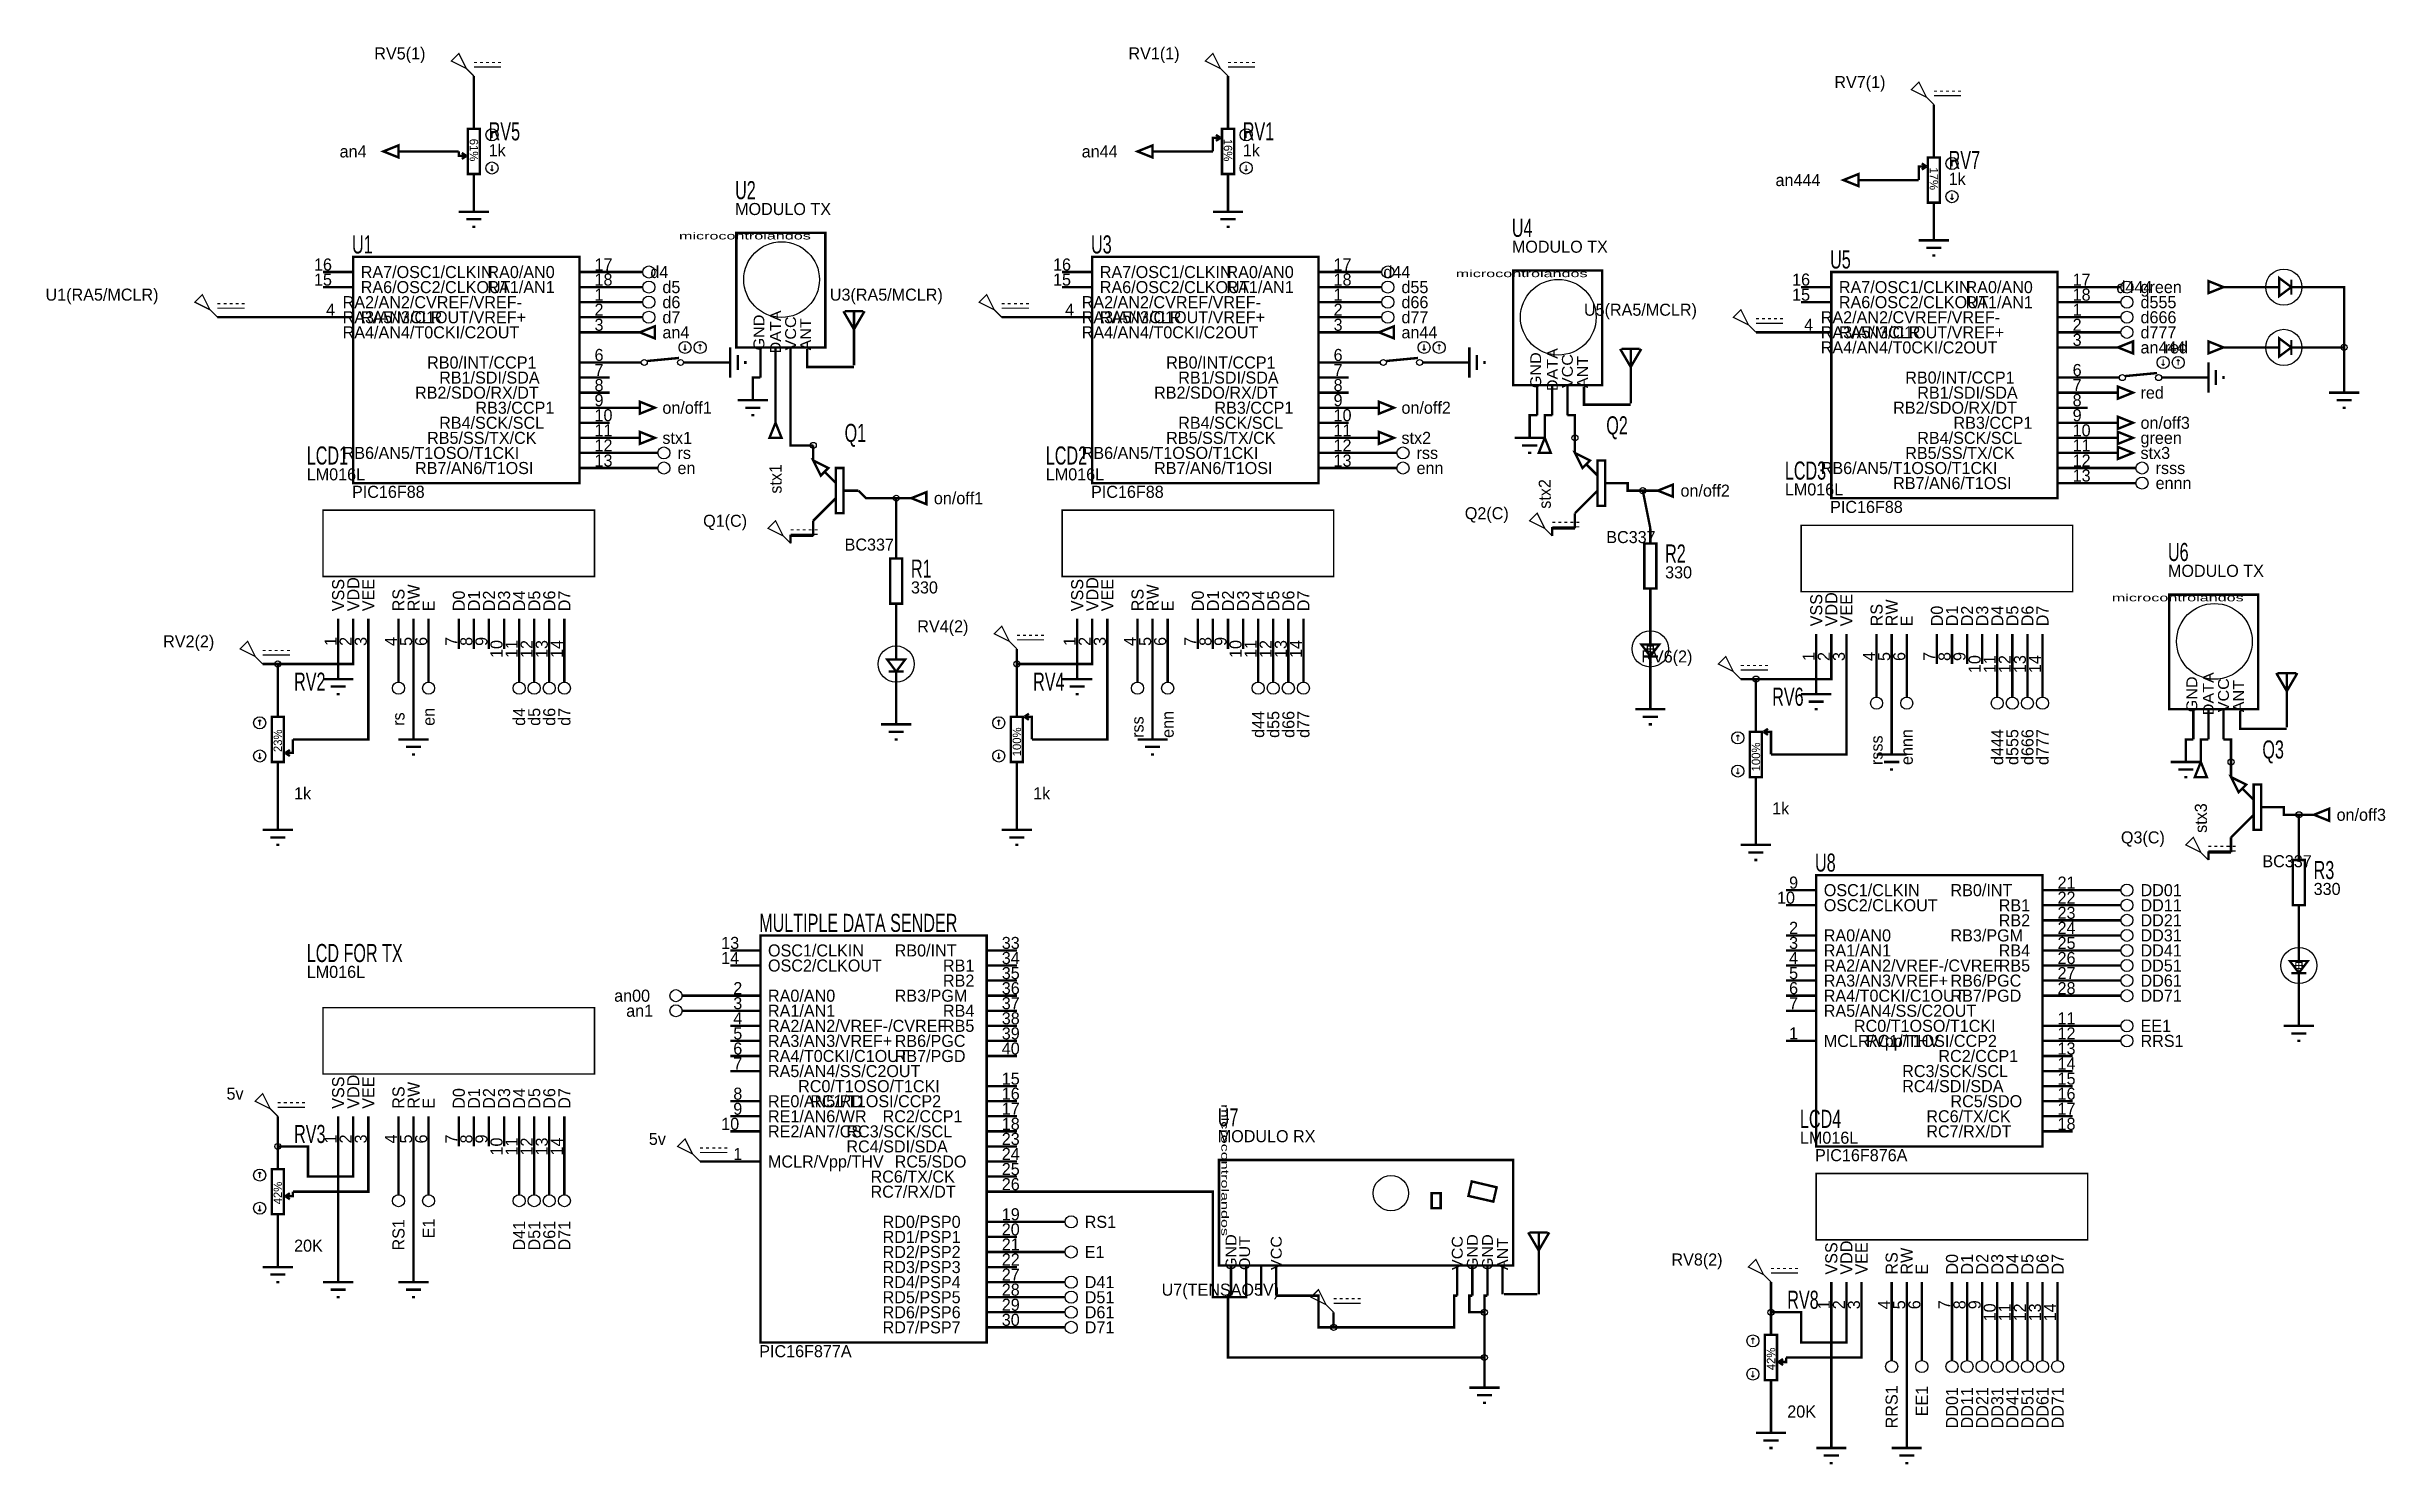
# Model space of a CAD drawing. Header units: inches. Extents: x -7.8 to 7.7, y -4.7 to 4.7.
import ezdxf

# ---------------------------------------------------------------- set-up
doc = ezdxf.new("R2010")
doc.units = ezdxf.units.IN
doc.layers.get('0').update_dxf_attribs({"linetype": 'CONTINUOUS'})
doc.layers.add('1', color=1, linetype='CONTINUOUS')

msp = doc.modelspace()

# ---------------------------------------------------------------- texts
for s, p in [('RV5(1)', (-5.66, 4.61)), ('RV1(1)', (-0.66, 4.61)), ('RV7(1)', (4.02, 4.42)), ('an4', (-5.89, 3.96)), ('1k', (-4.902, 3.968)), ('an44', (-0.97, 3.96)), ('1k', (0.098, 3.968)), ('an444', (3.63, 3.77)), ('1k', (4.778, 3.778)), ('MODULO TX', (-3.268, 3.578)), ('16', (-6.06, 3.21)), ('17', (-4.2, 3.21)), ('16', (-1.16, 3.21)), ('17', (0.7, 3.21)), ('MODULO TX', (1.882, 3.328)), ('15', (-6.06, 3.11)), ('RA7/OSC1/CLKIN', (-5.75, 3.16)), ('RA6/OSC2/CLKOUT', (-5.75, 3.06)), ('RA0/AN0', (-4.91, 3.16)), ('RA1/AN1', (-4.91, 3.06)), ('18', (-4.2, 3.11)), ('d4', (-3.83, 3.16)), ('d5', (-3.75, 3.06)), ('15', (-1.16, 3.11)), ('RA7/OSC1/CLKIN', (-0.85, 3.16)), ('RA6/OSC2/CLKOUT', (-0.85, 3.06)), ('RA0/AN0', (-0.01, 3.16)), ('RA1/AN1', (-0.01, 3.06)), ('18', (0.7, 3.11)), ('d44', (1.03, 3.16)), ('d55', (1.15, 3.06)), ('16', (3.74, 3.11)), ('RA7/OSC1/CLKIN', (4.05, 3.06)), ('RA0/AN0', (4.89, 3.06)), ('17', (5.6, 3.11)), ('d444', (5.89, 3.06)), ('green', (6.05, 3.06)), ('U1(RA5/MCLR)', (-7.84, 3.01)), ('4', (-5.98, 2.91)), ('RA2/AN2/CVREF/VREF-', (-5.87, 2.96)), ('2', (-4.2, 2.91)), ('1', (-4.2, 3.01)), ('d6', (-3.75, 2.96)), ('U3(RA5/MCLR)', (-2.64, 3.01)), ('4', (-1.08, 2.91)), ('RA2/AN2/CVREF/VREF-', (-0.97, 2.96)), ('2', (0.7, 2.91)), ('1', (0.7, 3.01)), ('d66', (1.15, 2.96)), ('U5(RA5/MCLR)', (2.36, 2.91)), ('15', (3.74, 3.01)), ('RA6/OSC2/CLKOUT', (4.05, 2.96)), ('RA1/AN1', (4.89, 2.96)), ('18', (5.6, 3.01)), ('1', (5.6, 2.91)), ('d555', (6.05, 2.96)), ('RA3/AN3/C1OUT/VREF+', (-5.87, 2.86)), ('RA4/AN4/T0CKI/C2OUT', (-5.87, 2.76)), ('RA5/MCLR', (-5.75, 2.86)), ('3', (-4.2, 2.81)), ('d7', (-3.75, 2.86)), ('an4', (-3.75, 2.76)), ('RA3/AN3/C1OUT/VREF+', (-0.97, 2.86)), ('RA4/AN4/T0CKI/C2OUT', (-0.97, 2.76)), ('RA5/MCLR', (-0.85, 2.86)), ('3', (0.7, 2.81)), ('d77', (1.15, 2.86)), ('an44', (1.15, 2.76)), ('4', (3.82, 2.81)), ('RA2/AN2/CVREF/VREF-', (3.93, 2.86)), ('RA3/AN3/C1OUT/VREF+', (3.93, 2.76)), ('RA5/MCLR', (4.05, 2.76)), ('3', (5.6, 2.71)), ('2', (5.6, 2.81)), ('d666', (6.05, 2.86)), ('d777', (6.05, 2.76)), ('RB0/INT/CCP1', (-5.31, 2.56)), ('6', (-4.2, 2.61)), ('RB0/INT/CCP1', (-0.41, 2.56)), ('6', (0.7, 2.61)), ('RA4/AN4/T0CKI/C2OUT', (3.93, 2.66)), ('an444', (6.05, 2.66)), ('red', (6.21, 2.66)), ('RB1/SDI/SDA', (-5.23, 2.46)), ('7', (-4.2, 2.51)), ('8', (-4.2, 2.41)), ('RB1/SDI/SDA', (-0.33, 2.46)), ('7', (0.7, 2.51)), ('8', (0.7, 2.41)), ('RB0/INT/CCP1', (4.49, 2.46)), ('6', (5.6, 2.51)), ('7', (5.6, 2.41)), ('RB2/SDO/RX/DT', (-5.39, 2.36)), ('RB3/CCP1', (-4.99, 2.26)), ('9', (-4.2, 2.31)), ('on/off1', (-3.75, 2.26)), ('RB2/SDO/RX/DT', (-0.49, 2.36)), ('RB3/CCP1', (-0.09, 2.26)), ('9', (0.7, 2.31)), ('on/off2', (1.15, 2.26)), ('RB2/SDO/RX/DT', (4.41, 2.26)), ('RB1/SDI/SDA', (4.57, 2.36)), ('8', (5.6, 2.31)), ('red', (6.05, 2.36)), ('RB4/SCK/SCL', (-5.23, 2.16)), ('10', (-4.2, 2.21)), ('11', (-4.2, 2.11)), ('RB4/SCK/SCL', (-0.33, 2.16)), ('10', (0.7, 2.21)), ('11', (0.7, 2.11)), ('RB3/CCP1', (4.81, 2.16)), ('9', (5.6, 2.21)), ('10', (5.6, 2.11)), ('on/off3', (6.05, 2.16)), ('RB6/AN5/T1OSO/T1CKI', (-5.87, 1.96)), ('RB5/SS/TX/CK', (-5.31, 2.06)), ('12', (-4.2, 2.01)), ('stx1', (-3.75, 2.06)), ('rs', (-3.65, 1.96)), ('RB6/AN5/T1OSO/T1CKI', (-0.97, 1.96)), ('RB5/SS/TX/CK', (-0.41, 2.06)), ('12', (0.7, 2.01)), ('stx2', (1.15, 2.06)), ('rss', (1.25, 1.96)), ('RB5/SS/TX/CK', (4.49, 1.96)), ('RB4/SCK/SCL', (4.57, 2.06)), ('11', (5.6, 2.01)), ('stx3', (6.05, 1.96)), ('green', (6.05, 2.06)), ('LM016L', (-6.108, 1.818)), ('RB7/AN6/T1OSI', (-5.39, 1.86)), ('13', (-4.2, 1.91)), ('en', (-3.65, 1.86)), ('LM016L', (-1.208, 1.818)), ('RB7/AN6/T1OSI', (-0.49, 1.86)), ('13', (0.7, 1.91)), ('enn', (1.25, 1.86)), ('RB6/AN5/T1OSO/T1CKI', (3.93, 1.86)), ('12', (5.6, 1.91)), ('13', (5.6, 1.81)), ('rsss', (6.15, 1.86)), ('PIC16F88', (-5.808, 1.702)), ('on/off1', (-1.95, 1.66)), ('PIC16F88', (-0.908, 1.702)), ('on/off2', (3, 1.71)), ('LM016L', (3.692, 1.718)), ('RB7/AN6/T1OSI', (4.41, 1.76)), ('ennn', (6.15, 1.76)), ('Q1(C)', (-3.48, 1.51)), ('Q2(C)', (1.57, 1.56)), ('PIC16F88', (3.992, 1.602)), ('BC337', (-2.542, 1.352)), ('BC337', (2.508, 1.402)), ('330', (2.898, 1.168)), ('MODULO TX', (6.232, 1.178)), ('330', (-2.102, 1.068)), ('RV2(2)', (-7.06, 0.71)), ('RV4(2)', (-2.06, 0.81)), ('RV6(2)', (2.74, 0.61)), ('1k', (-6.192, -0.298)), ('1k', (-1.292, -0.298)), ('1k', (3.608, -0.398)), ('on/off3', (7.35, -0.44)), ('Q3(C)', (5.92, -0.59)), ('BC337', (6.858, -0.748)), ('10', (3.64, -0.99)), ('9', (3.72, -0.89)), ('OSC1/CLKIN', (3.95, -0.94)), ('RB0/INT', (4.79, -0.94)), ('21', (5.5, -0.89)), ('22', (5.5, -0.99)), ('DD01', (6.05, -0.94)), ('330', (7.198, -0.932)), ('OSC2/CLKOUT', (3.95, -1.04)), ('RB1', (5.11, -1.04)), ('RB2', (5.11, -1.14)), ('23', (5.5, -1.09)), ('DD11', (6.05, -1.04)), ('DD21', (6.05, -1.14)), ('13', (-3.36, -1.29)), ('33', (-1.5, -1.29)), ('3', (3.72, -1.29)), ('2', (3.72, -1.19)), ('RA0/AN0', (3.95, -1.24)), ('RB3/PGM', (4.79, -1.24)), ('24', (5.5, -1.19)), ('25', (5.5, -1.29)), ('DD31', (6.05, -1.24)), ('14', (-3.36, -1.39)), ('OSC1/CLKIN', (-3.05, -1.34)), ('OSC2/CLKOUT', (-3.05, -1.44)), ('RB0/INT', (-2.21, -1.34)), ('RB1', (-1.89, -1.44)), ('34', (-1.5, -1.39)), ('4', (3.72, -1.39)), ('RA1/AN1', (3.95, -1.34)), ('RA2/AN2/VREF-/CVREF', (3.95, -1.44)), ('RB4', (5.11, -1.34)), ('RB5', (5.11, -1.44)), ('26', (5.5, -1.39)), ('DD41', (6.05, -1.34)), ('DD51', (6.05, -1.44)), ('LM016L', (-6.108, -1.482)), ('2', (-3.28, -1.59)), ('RB2', (-1.89, -1.54)), ('35', (-1.5, -1.49)), ('36', (-1.5, -1.59)), ('5', (3.72, -1.49)), ('6', (3.72, -1.59)), ('RA3/AN3/VREF+', (3.95, -1.54)), ('RB6/PGC', (4.79, -1.54)), ('27', (5.5, -1.49)), ('28', (5.5, -1.59)), ('DD61', (6.05, -1.54)), ('an00', (-4.07, -1.64)), ('an1', (-3.99, -1.74)), ('3', (-3.28, -1.69)), ('RA0/AN0', (-3.05, -1.64)), ('RA1/AN1', (-3.05, -1.74)), ('RB3/PGM', (-2.21, -1.64)), ('RB4', (-1.89, -1.74)), ('37', (-1.5, -1.69)), ('7', (3.72, -1.69)), ('RA4/T0CKI/C1OUT', (3.95, -1.64)), ('RA5/AN4/SS/C2OUT', (3.95, -1.74)), ('RB7/PGD', (4.79, -1.64)), ('DD71', (6.05, -1.64)), ('4', (-3.28, -1.79)), ('5', (-3.28, -1.89)), ('RA2/AN2/VREF-/CVREF', (-3.05, -1.84)), ('RA3/AN3/VREF+', (-3.05, -1.94)), ('RB6/PGC', (-2.21, -1.94)), ('RB5', (-1.89, -1.84)), ('38', (-1.5, -1.79)), ('39', (-1.5, -1.89)), ('1', (3.72, -1.89)), ('MCLR/Vpp/THV', (3.95, -1.94)), ('RC0/T1OSO/T1CKI', (4.15, -1.84)), ('RC1/T1OSI/CCP2', (4.23, -1.94)), ('11', (5.5, -1.79)), ('12', (5.5, -1.89)), ('EE1', (6.05, -1.84)), ('RRS1', (6.05, -1.94)), ('6', (-3.28, -1.99)), ('7', (-3.28, -2.09)), ('RA4/T0CKI/C1OUT', (-3.05, -2.04)), ('RB7/PGD', (-2.21, -2.04)), ('40', (-1.5, -1.99)), ('RC2/CCP1', (4.71, -2.04)), ('13', (5.5, -1.99)), ('14', (5.5, -2.09)), ('RA5/AN4/SS/C2OUT', (-3.05, -2.14)), ('RC0/T1OSO/T1CKI', (-2.85, -2.24)), ('15', (-1.5, -2.19)), ('RC3/SCK/SCL', (4.47, -2.14)), ('RC4/SDI/SDA', (4.47, -2.24)), ('15', (5.5, -2.19)), ('5v', (-6.64, -2.29)), ('8', (-3.28, -2.29)), ('9', (-3.28, -2.39)), ('RE0/AN5/RD', (-3.05, -2.34)), ('RC1/T1OSI/CCP2', (-2.77, -2.34)), ('16', (-1.5, -2.29)), ('17', (-1.5, -2.39)), ('RC5/SDO', (4.79, -2.34)), ('16', (5.5, -2.29)), ('17', (5.5, -2.39)), ('10', (-3.36, -2.49)), ('RE1/AN6/WR', (-3.05, -2.44)), ('RE2/AN7/CS', (-3.05, -2.54)), ('RC3/SCK/SCL', (-2.53, -2.54)), ('RC2/CCP1', (-2.29, -2.44)), ('18', (-1.5, -2.49)), ('RC6/TX/CK', (4.63, -2.44)), ('RC7/RX/DT', (4.63, -2.54)), ('18', (5.5, -2.49)), ('5v', (-3.84, -2.59)), ('1', (-3.28, -2.69)), ('RC4/SDI/SDA', (-2.53, -2.64)), ('23', (-1.5, -2.59)), ('24', (-1.5, -2.69)), ('MODULO RX', (-0.068, -2.572)), ('LM016L', (3.792, -2.582)), ('PIC16F876A', (3.892, -2.698)), ('MCLR/Vpp/THV', (-3.05, -2.74)), ('RC6/TX/CK', (-2.37, -2.84)), ('RC5/SDO', (-2.21, -2.74)), ('25', (-1.5, -2.79)), ('RC7/RX/DT', (-2.37, -2.94)), ('26', (-1.5, -2.89)), ('RD0/PSP0', (-2.29, -3.14)), ('19', (-1.5, -3.09)), ('RS1', (-0.95, -3.14)), ('20K', (-6.192, -3.298)), ('RD1/PSP1', (-2.29, -3.24)), ('RD2/PSP2', (-2.29, -3.34)), ('20', (-1.5, -3.19)), ('21', (-1.5, -3.29)), ('RD3/PSP3', (-2.29, -3.44)), ('22', (-1.5, -3.39)), ('27', (-1.5, -3.49)), ('E1', (-0.95, -3.34)), ('RV8(2)', (2.94, -3.39)), ('RD4/PSP4', (-2.29, -3.54)), ('RD5/PSP5', (-2.29, -3.64)), ('28', (-1.5, -3.59)), ('D41', (-0.95, -3.54)), ('D51', (-0.95, -3.64)), ('U7(TENSAO5V)', (-0.44, -3.59)), ('RD6/PSP6', (-2.29, -3.74)), ('30', (-1.5, -3.79)), ('29', (-1.5, -3.69)), ('D61', (-0.95, -3.74)), ('RD7/PSP7', (-2.29, -3.84)), ('D71', (-0.95, -3.84)), ('PIC16F877A', (-3.108, -3.998)), ('20K', (3.708, -4.398))]:
    msp.add_text(s, height=0.08).set_placement(p)
for s, height, width, p in [('RV5', 0.12, 0.666667, (-4.902, 4.073)), ('RV1', 0.12, 0.666667, (0.098, 4.073)), ('RV7', 0.12, 0.666667, (4.778, 3.883)), ('U2', 0.12, 0.666667, (-3.268, 3.683)), ('U1', 0.12, 0.666667, (-5.808, 3.323)), ('microcontrolandos', 0.048, 1.666667, (-3.64, 3.416)), ('U3', 0.12, 0.666667, (-0.908, 3.323)), ('U4', 0.12, 0.666667, (1.882, 3.433)), ('U5', 0.12, 0.666667, (3.992, 3.223)), ('microcontrolandos', 0.048, 1.666667, (1.51, 3.166)), ('Q1', 0.12, 0.666667, (-2.542, 2.073)), ('Q2', 0.12, 0.666667, (2.508, 2.123)), ('LCD1', 0.12, 0.666667, (-6.108, 1.923)), ('LCD2', 0.12, 0.666667, (-1.208, 1.923)), ('LCD3', 0.12, 0.666667, (3.692, 1.823)), ('U6', 0.12, 0.666667, (6.232, 1.283)), ('R1', 0.12, 0.666667, (-2.102, 1.173)), ('R2', 0.12, 0.666667, (2.898, 1.273)), ('microcontrolandos', 0.048, 1.666667, (5.86, 1.016)), ('RV2', 0.12, 0.666667, (-6.192, 0.423)), ('RV4', 0.12, 0.666667, (-1.292, 0.423)), ('RV6', 0.12, 0.666667, (3.608, 0.323)), ('Q3', 0.12, 0.666667, (6.858, -0.027)), ('U8', 0.12, 0.666667, (3.892, -0.777)), ('R3', 0.12, 0.666667, (7.198, -0.827)), ('MULTIPLE DATA SENDER', 0.12, 0.666667, (-3.108, -1.177)), ('LCD FOR TX', 0.12, 0.666667, (-6.108, -1.377)), ('RV3', 0.12, 0.666667, (-6.192, -2.577)), ('U7', 0.12, 0.666667, (-0.068, -2.467)), ('LCD4', 0.12, 0.666667, (3.792, -2.477)), ('RV8', 0.12, 0.666667, (3.708, -3.677))]:
    msp.add_text(s, height=height, dxfattribs=dict(width=width)).set_placement(p)
for s, height, rotation, width, p in [('GND', 0.072, 90, 1.111111, (-3.074, 2.68)), ('DATA', 0.072, 90, 1.111111, (-2.964, 2.66)), ('VCC', 0.072, 90, 1.111111, (-2.864, 2.68)), ('ANT', 0.072, 90, 1.111111, (-2.764, 2.68)), ('GND', 0.072, 90, 1.111111, (2.076, 2.43)), ('DATA', 0.072, 90, 1.111111, (2.186, 2.41)), ('VCC', 0.072, 90, 1.111111, (2.286, 2.43)), ('ANT', 0.072, 90, 1.111111, (2.386, 2.43)), ('GND', 0.072, 90, 1.111111, (6.426, 0.28)), ('DATA', 0.072, 90, 1.111111, (6.536, 0.26)), ('VCC', 0.072, 90, 1.111111, (6.636, 0.28)), ('ANT', 0.072, 90, 1.111111, (6.736, 0.28)), ('microcontrolandos', 0.048, 270, 1.666667, (-0.044, -2.32)), ('GND', 0.072, 90, 1.111111, (0.056, -3.42)), ('OUT', 0.072, 90, 1.111111, (0.146, -3.42)), ('VCC', 0.072, 90, 1.111111, (0.356, -3.42)), ('VCC', 0.072, 90, 1.111111, (1.556, -3.42)), ('GND', 0.072, 90, 1.111111, (1.656, -3.42)), ('GND', 0.072, 90, 1.111111, (1.756, -3.42)), ('ANT', 0.072, 90, 1.111111, (1.856, -3.42))]:
    msp.add_text(s, height=height, rotation=rotation, dxfattribs=dict(width=width)).set_placement(p)
for s, p in [('stx1', (-2.96, 1.73)), ('stx2', (2.14, 1.63)), ('VSS', (-5.86, 0.95)), ('VDD', (-5.76, 0.95)), ('VEE', (-5.66, 0.95)), ('RS', (-5.46, 0.95)), ('RW', (-5.36, 0.95)), ('VSS', (-0.96, 0.95)), ('VDD', (-0.86, 0.95)), ('VEE', (-0.76, 0.95)), ('RS', (-0.56, 0.95)), ('RW', (-0.46, 0.95)), ('E', (-5.26, 0.95)), ('D0', (-5.06, 0.95)), ('D1', (-4.96, 0.95)), ('D2', (-4.86, 0.95)), ('D3', (-4.76, 0.95)), ('D4', (-4.66, 0.95)), ('D5', (-4.56, 0.95)), ('D6', (-4.46, 0.95)), ('D7', (-4.36, 0.95)), ('E', (-0.36, 0.95)), ('D0', (-0.16, 0.95)), ('D1', (-0.06, 0.95)), ('D2', (0.04, 0.95)), ('D3', (0.14, 0.95)), ('D4', (0.24, 0.95)), ('D5', (0.34, 0.95)), ('D6', (0.44, 0.95)), ('D7', (0.54, 0.95)), ('VSS', (3.94, 0.85)), ('VDD', (4.04, 0.85)), ('VEE', (4.14, 0.85)), ('RS', (4.34, 0.85)), ('RW', (4.44, 0.85)), ('D0', (4.74, 0.85)), ('D1', (4.84, 0.85)), ('D2', (4.94, 0.85)), ('D3', (5.04, 0.85)), ('D4', (5.14, 0.85)), ('D5', (5.24, 0.85)), ('D6', (5.34, 0.85)), ('D7', (5.44, 0.85)), ('4', (-5.51, 0.72)), ('4', (-0.61, 0.72)), ('E', (4.54, 0.85)), ('1', (-5.91, 0.72)), ('2', (-5.81, 0.72)), ('3', (-5.71, 0.72)), ('5', (-5.41, 0.72)), ('6', (-5.31, 0.72)), ('7', (-5.11, 0.72)), ('8', (-5.01, 0.72)), ('9', (-4.91, 0.72)), ('10', (-4.81, 0.64)), ('11', (-4.71, 0.64)), ('12', (-4.61, 0.64)), ('13', (-4.51, 0.64)), ('14', (-4.41, 0.64)), ('1', (-1.01, 0.72)), ('2', (-0.91, 0.72)), ('3', (-0.81, 0.72)), ('5', (-0.51, 0.72)), ('6', (-0.41, 0.72)), ('7', (-0.21, 0.72)), ('8', (-0.11, 0.72)), ('9', (-0.01, 0.72)), ('10', (0.09, 0.64)), ('11', (0.19, 0.64)), ('12', (0.29, 0.64)), ('13', (0.39, 0.64)), ('14', (0.49, 0.64)), ('1', (3.89, 0.62)), ('2', (3.99, 0.62)), ('3', (4.09, 0.62)), ('4', (4.29, 0.62)), ('5', (4.39, 0.62)), ('6', (4.49, 0.62)), ('7', (4.69, 0.62)), ('8', (4.79, 0.62)), ('9', (4.89, 0.62)), ('10', (4.99, 0.54)), ('11', (5.09, 0.54)), ('12', (5.19, 0.54)), ('13', (5.29, 0.54)), ('14', (5.39, 0.54)), ('rs', (-5.46, 0.19)), ('en', (-5.26, 0.19)), ('d4', (-4.66, 0.19)), ('d5', (-4.56, 0.19)), ('d6', (-4.46, 0.19)), ('d7', (-4.36, 0.19)), ('rss', (-0.56, 0.11)), ('enn', (-0.36, 0.11)), ('d44', (0.24, 0.11)), ('d55', (0.34, 0.11)), ('d66', (0.44, 0.11)), ('d77', (0.54, 0.11)), ('ennn', (4.54, -0.07)), ('d444', (5.14, -0.07)), ('d555', (5.24, -0.07)), ('d666', (5.34, -0.07)), ('d777', (5.44, -0.07)), ('rsss', (4.34, -0.07)), ('stx3', (6.49, -0.52)), ('VSS', (-5.86, -2.35)), ('VDD', (-5.76, -2.35)), ('VEE', (-5.66, -2.35)), ('RS', (-5.46, -2.35)), ('RW', (-5.36, -2.35)), ('E', (-5.26, -2.35)), ('D0', (-5.06, -2.35)), ('D1', (-4.96, -2.35)), ('D2', (-4.86, -2.35)), ('D3', (-4.76, -2.35)), ('D4', (-4.66, -2.35)), ('D5', (-4.56, -2.35)), ('D6', (-4.46, -2.35)), ('D7', (-4.36, -2.35)), ('1', (-5.91, -2.58)), ('2', (-5.81, -2.58)), ('3', (-5.71, -2.58)), ('4', (-5.51, -2.58)), ('5', (-5.41, -2.58)), ('6', (-5.31, -2.58)), ('7', (-5.11, -2.58)), ('8', (-5.01, -2.58)), ('9', (-4.91, -2.58)), ('10', (-4.81, -2.66)), ('11', (-4.71, -2.66)), ('12', (-4.61, -2.66)), ('13', (-4.51, -2.66)), ('14', (-4.41, -2.66)), ('RS1', (-5.46, -3.29)), ('E1', (-5.26, -3.21)), ('D41', (-4.66, -3.29)), ('D51', (-4.56, -3.29)), ('D61', (-4.46, -3.29)), ('D71', (-4.36, -3.29)), ('VSS', (4.04, -3.45)), ('VDD', (4.14, -3.45)), ('VEE', (4.24, -3.45)), ('RS', (4.44, -3.45)), ('RW', (4.54, -3.45)), ('E', (4.64, -3.45)), ('D0', (4.84, -3.45)), ('D1', (4.94, -3.45)), ('D2', (5.04, -3.45)), ('D3', (5.14, -3.45)), ('D4', (5.24, -3.45)), ('D5', (5.34, -3.45)), ('D6', (5.44, -3.45)), ('D7', (5.54, -3.45)), ('1', (3.99, -3.68)), ('2', (4.09, -3.68)), ('3', (4.19, -3.68)), ('4', (4.39, -3.68)), ('5', (4.49, -3.68)), ('6', (4.59, -3.68)), ('7', (4.79, -3.68)), ('8', (4.89, -3.68)), ('9', (4.99, -3.68)), ('10', (5.09, -3.76)), ('11', (5.19, -3.76)), ('12', (5.29, -3.76)), ('13', (5.39, -3.76)), ('14', (5.49, -3.76)), ('RRS1', (4.44, -4.47)), ('EE1', (4.64, -4.39)), ('DD01', (4.84, -4.47)), ('DD11', (4.94, -4.47)), ('DD21', (5.04, -4.47)), ('DD31', (5.14, -4.47)), ('DD41', (5.24, -4.47)), ('DD51', (5.34, -4.47)), ('DD61', (5.44, -4.47)), ('DD71', (5.54, -4.47))]:
    msp.add_text(s, height=0.08, rotation=90).set_placement(p)
at = {"layer": '1'}
for s, rotation, p in [('61%', 270, (-5.028, 4.084)), ('16%', 270, (-0.028, 4.084)), ('17%', 270, (4.652, 3.894)), ('23%', 90, (-6.272, 0.016)), ('100%', 90, (-1.372, -0.012)), ('100%', 90, (3.528, -0.112)), ('42%', 90, (-6.272, -2.984)), ('42%', 90, (3.628, -4.084))]:
    msp.add_text(s, height=0.056, rotation=rotation, dxfattribs=at).set_placement(p)

# ---------------------------------------------------------------- linework, layer by layer
for points, const_width in [([(-5.05, 4.55), (-5.15, 4.6), (-5.1, 4.65), (-5.05, 4.55)], 0.008), ([(-0.05, 4.55), (-0.15, 4.6), (-0.1, 4.65), (-0.05, 4.55)], 0.008), ([(-5, 4.5), (-5.05, 4.55)], 0.008), ([(-5, 4.5), (-5, 4.3)], 0.016), ([(-5, 4.59), (-4.98, 4.59)], 0.008), ([(-5, 4.56), (-4.82, 4.56)], 0.008), ([(-4.96, 4.59), (-4.94, 4.59)], 0.008), ([(-4.92, 4.59), (-4.9, 4.59)], 0.008), ([(-4.88, 4.59), (-4.86, 4.59)], 0.008), ([(-4.84, 4.59), (-4.82, 4.59)], 0.008), ([(0, 4.5), (-0.05, 4.55)], 0.008), ([(0, 4.5), (0, 4.3)], 0.016), ([(0, 4.59), (0.02, 4.59)], 0.008), ([(0, 4.56), (0.18, 4.56)], 0.008), ([(0.04, 4.59), (0.06, 4.59)], 0.008), ([(0.08, 4.59), (0.1, 4.59)], 0.008), ([(0.12, 4.59), (0.14, 4.59)], 0.008), ([(0.16, 4.59), (0.18, 4.59)], 0.008), ([(4.63, 4.36), (4.53, 4.41), (4.58, 4.46), (4.63, 4.36)], 0.008), ([(4.68, 4.31), (4.63, 4.36)], 0.008), ([(4.68, 4.4), (4.7, 4.4)], 0.008), ([(4.68, 4.37), (4.86, 4.37)], 0.008), ([(4.72, 4.4), (4.74, 4.4)], 0.008), ([(4.76, 4.4), (4.78, 4.4)], 0.008), ([(4.8, 4.4), (4.82, 4.4)], 0.008), ([(4.84, 4.4), (4.86, 4.4)], 0.008), ([(-5, 4.3), (-5, 4.2)], 0.016), ([(-5, 4.15), (-5, 4.2)], 0.016), ([(0, 4.3), (0, 4.2)], 0.016), ([(0, 4.2), (0, 4.15)], 0.016), ([(4.68, 4.31), (4.68, 4.11)], 0.016), ([(-5.5, 3.96), (-5.5, 4.04), (-5.6, 4), (-5.5, 3.96)], 0.016), ([(-5.04, 3.85), (-4.96, 3.85), (-4.96, 4.15), (-5.04, 4.15), (-5.04, 3.85)], 0.016), ([(-4.88, 4.13), (-4.89, 4.12)], 0.008), ([(-4.88, 4.13), (-4.87, 4.12)], 0.008), ([(-4.88, 4.13), (-4.88, 4.09)], 0.008), ([(-0.5, 3.96), (-0.5, 4.04), (-0.6, 4), (-0.5, 3.96)], 0.016), ([(-0.05, 4.09), (-0.1, 4.09), (-0.1, 4)], 0.016), ([(-0.05, 4.09), (-0.08, 4.11)], 0.016), ([(-0.05, 4.09), (-0.08, 4.07)], 0.016), ([(-0.04, 3.85), (0.04, 3.85), (0.04, 4.15), (-0.04, 4.15), (-0.04, 3.85)], 0.016), ([(0.12, 4.13), (0.11, 4.12)], 0.008), ([(0.12, 4.13), (0.13, 4.12)], 0.008), ([(0.12, 4.13), (0.12, 4.09)], 0.008), ([(4.68, 4.11), (4.68, 4.01)], 0.016), ([(-5.5, 4), (-5.4, 4)], 0.016), ([(-5.4, 4), (-5.2, 4)], 0.016), ([(-5.2, 4), (-5.1, 4)], 0.016), ([(-5.05, 3.97), (-5.1, 3.97), (-5.1, 4)], 0.016), ([(-5.05, 3.97), (-5.08, 3.99)], 0.016), ([(-5.05, 3.97), (-5.08, 3.95)], 0.016), ([(-4.88, 3.87), (-4.89, 3.88)], 0.008), ([(-4.88, 3.87), (-4.88, 3.91)], 0.008), ([(-4.88, 3.87), (-4.87, 3.88)], 0.008), ([(-0.5, 4), (-0.4, 4)], 0.016), ([(-0.4, 4), (-0.2, 4)], 0.016), ([(-0.2, 4), (-0.1, 4)], 0.016), ([(0.12, 3.87), (0.11, 3.88)], 0.008), ([(0.12, 3.87), (0.12, 3.91)], 0.008), ([(0.12, 3.87), (0.13, 3.88)], 0.008), ([(4.63, 3.9), (4.58, 3.9), (4.58, 3.81)], 0.016), ([(4.63, 3.9), (4.6, 3.92)], 0.016), ([(4.63, 3.9), (4.6, 3.88)], 0.016), ([(4.64, 3.66), (4.72, 3.66), (4.72, 3.96), (4.64, 3.96), (4.64, 3.66)], 0.016), ([(4.68, 4.01), (4.68, 3.96)], 0.016), ([(4.8, 3.94), (4.79, 3.93)], 0.008), ([(4.8, 3.94), (4.81, 3.93)], 0.008), ([(4.8, 3.94), (4.8, 3.9)], 0.008), ([(-5, 3.8), (-5, 3.85)], 0.016), ([(-5, 3.7), (-5, 3.8)], 0.016), ([(0, 3.85), (0, 3.8)], 0.016), ([(0, 3.7), (0, 3.8)], 0.016), ([(4.18, 3.77), (4.18, 3.85), (4.08, 3.81), (4.18, 3.77)], 0.016), ([(4.18, 3.81), (4.28, 3.81)], 0.016), ([(4.28, 3.81), (4.48, 3.81)], 0.016), ([(4.48, 3.81), (4.58, 3.81)], 0.016), ([(4.8, 3.68), (4.8, 3.72)], 0.008), ([(-5.1, 3.6), (-4.9, 3.6)], 0.016), ([(-5, 3.7), (-5, 3.7)], 0.016), ([(-5, 3.7), (-5, 3.6)], 0.016), ([(-0.1, 3.6), (0.1, 3.6)], 0.016), ([(0, 3.7), (0, 3.7)], 0.016), ([(0, 3.7), (0, 3.6)], 0.016), ([(4.68, 3.66), (4.68, 3.61)], 0.016), ([(4.68, 3.51), (4.68, 3.61)], 0.016), ([(4.8, 3.68), (4.79, 3.69)], 0.008), ([(4.8, 3.68), (4.81, 3.69)], 0.008), ([(-5.05, 3.55), (-4.95, 3.55)], 0.016), ([(-5.01, 3.5), (-4.99, 3.5)], 0.016), ([(-3.26, 2.7), (-2.67, 2.7), (-2.67, 3.46), (-3.26, 3.46), (-3.26, 2.7)], 0.016), ([(-0.05, 3.55), (0.05, 3.55)], 0.016), ([(-0.01, 3.5), (0.01, 3.5)], 0.016), ([(4.58, 3.41), (4.78, 3.41)], 0.016), ([(4.68, 3.51), (4.68, 3.51)], 0.016), ([(4.68, 3.51), (4.68, 3.41)], 0.016), ([(-5.8, 1.8), (-4.3, 1.8), (-4.3, 3.3), (-5.8, 3.3), (-5.8, 1.8)], 0.016), ([(-0.9, 1.8), (0.6, 1.8), (0.6, 3.3), (-0.9, 3.3), (-0.9, 1.8)], 0.016), ([(4.63, 3.36), (4.73, 3.36)], 0.016), ([(4.67, 3.31), (4.69, 3.31)], 0.016), ([(-6, 3.2), (-5.8, 3.2)], 0.016), ([(-6, 3.1), (-5.8, 3.1)], 0.016), ([(-4.1, 3.2), (-4.3, 3.2)], 0.016), ([(-4.1, 3.1), (-4.3, 3.1)], 0.016), ([(-4, 3.2), (-4.1, 3.2)], 0.016), ([(-4, 3.1), (-4.1, 3.1)], 0.016), ([(-3.88, 3.2), (-4, 3.2)], 0.016), ([(-3.88, 3.1), (-4, 3.1)], 0.016), ([(-1.1, 3.2), (-0.9, 3.2)], 0.016), ([(-1.1, 3.1), (-0.9, 3.1)], 0.016), ([(0.8, 3.2), (0.6, 3.2)], 0.016), ([(0.8, 3.1), (0.6, 3.1)], 0.016), ([(0.9, 3.2), (0.8, 3.2)], 0.016), ([(0.9, 3.1), (0.8, 3.1)], 0.016), ([(1.02, 3.2), (0.9, 3.2)], 0.016), ([(1.02, 3.1), (0.9, 3.1)], 0.016), ([(1.89, 2.45), (2.48, 2.45), (2.48, 3.21), (1.89, 3.21), (1.89, 2.45)], 0.016), ([(3.8, 3.1), (4, 3.1)], 0.016), ([(4, 1.7), (5.5, 1.7), (5.5, 3.2), (4, 3.2), (4, 1.7)], 0.016), ([(5.7, 3.1), (5.5, 3.1)], 0.016), ([(5.8, 3.1), (5.7, 3.1)], 0.016), ([(5.92, 3.1), (5.8, 3.1)], 0.016), ([(6.5, 3.14), (6.5, 3.06), (6.6, 3.1), (6.5, 3.14)], 0.016), ([(6.6, 3.1), (6.7, 3.1)], 0.016), ([(6.7, 3.1), (6.8, 3.1)], 0.016), ([(6.8, 3.1), (6.9, 3.1)], 0.016), ([(6.88, 3.1), (6.97, 3.1)], 0.016), ([(7.05, 3.1), (6.97, 3.04), (6.97, 3.16), (7.05, 3.1)], 0.015), ([(7.05, 3.15), (7.05, 3.05)], 0.015), ([(7.05, 3.1), (7.12, 3.1)], 0.016), ([(7.2, 3.1), (7.1, 3.1)], 0.016), ([(7.4, 2.7), (7.4, 3.1), (7.2, 3.1)], 0.016), ([(-6.75, 2.95), (-6.85, 3), (-6.8, 3.05), (-6.75, 2.95)], 0.008), ([(-6.7, 2.9), (-6.75, 2.95)], 0.008), ([(-6.7, 2.99), (-6.68, 2.99)], 0.008), ([(-6.7, 2.96), (-6.52, 2.96)], 0.008), ([(-6.66, 2.99), (-6.64, 2.99)], 0.008), ([(-6.62, 2.99), (-6.6, 2.99)], 0.008), ([(-6.58, 2.99), (-6.56, 2.99)], 0.008), ([(-6.54, 2.99), (-6.52, 2.99)], 0.008), ([(-4.1, 3), (-4.3, 3)], 0.016), ([(-4, 3), (-4.1, 3)], 0.016), ([(-3.88, 3), (-4, 3)], 0.016), ([(-2.48, 2.82), (-2.55, 2.94)], 0.016), ([(-2.42, 2.94), (-2.54, 2.94)], 0.016), ([(-2.48, 2.58), (-2.48, 2.82), (-2.41, 2.94)], 0.016), ([(-2.48, 2.83), (-2.48, 2.94)], 0.016), ([(-1.55, 2.95), (-1.65, 3), (-1.6, 3.05), (-1.55, 2.95)], 0.008), ([(-1.5, 2.9), (-1.55, 2.95)], 0.008), ([(-1.5, 2.99), (-1.48, 2.99)], 0.008), ([(-1.5, 2.96), (-1.32, 2.96)], 0.008), ([(-1.46, 2.99), (-1.44, 2.99)], 0.008), ([(-1.42, 2.99), (-1.4, 2.99)], 0.008), ([(-1.38, 2.99), (-1.36, 2.99)], 0.008), ([(-1.34, 2.99), (-1.32, 2.99)], 0.008), ([(0.8, 3), (0.6, 3)], 0.016), ([(0.9, 3), (0.8, 3)], 0.016), ([(1.02, 3), (0.9, 3)], 0.016), ([(3.45, 2.85), (3.35, 2.9), (3.4, 2.95), (3.45, 2.85)], 0.008), ([(3.8, 3), (4, 3)], 0.016), ([(5.7, 3), (5.5, 3)], 0.016), ([(5.8, 3), (5.7, 3)], 0.016), ([(5.92, 3), (5.8, 3)], 0.016), ([(-6.7, 2.9), (-6, 2.9)], 0.016), ([(-6, 2.9), (-5.8, 2.9)], 0.016), ([(-4.1, 2.9), (-4.3, 2.9)], 0.016), ([(-4.1, 2.8), (-4.3, 2.8)], 0.016), ([(-4, 2.9), (-4.1, 2.9)], 0.016), ([(-4, 2.8), (-4.1, 2.8)], 0.016), ([(-3.88, 2.9), (-4, 2.9)], 0.016), ([(-3.9, 2.8), (-4, 2.8)], 0.016), ([(-3.8, 2.76), (-3.8, 2.84), (-3.9, 2.8), (-3.8, 2.76)], 0.016), ([(-1.5, 2.9), (-1.1, 2.9)], 0.016), ([(-1.1, 2.9), (-0.9, 2.9)], 0.016), ([(0.8, 2.9), (0.6, 2.9)], 0.016), ([(0.8, 2.8), (0.6, 2.8)], 0.016), ([(0.9, 2.9), (0.8, 2.9)], 0.016), ([(0.9, 2.8), (0.8, 2.8)], 0.016), ([(1.02, 2.9), (0.9, 2.9)], 0.016), ([(1, 2.8), (0.9, 2.8)], 0.016), ([(1.1, 2.76), (1.1, 2.84), (1, 2.8), (1.1, 2.76)], 0.016), ([(3.5, 2.8), (3.45, 2.85)], 0.008), ([(3.5, 2.8), (3.8, 2.8)], 0.016), ([(3.5, 2.89), (3.52, 2.89)], 0.008), ([(3.5, 2.86), (3.68, 2.86)], 0.008), ([(3.54, 2.89), (3.56, 2.89)], 0.008), ([(3.58, 2.89), (3.6, 2.89)], 0.008), ([(3.62, 2.89), (3.64, 2.89)], 0.008), ([(3.66, 2.89), (3.68, 2.89)], 0.008), ([(3.8, 2.8), (4, 2.8)], 0.016), ([(5.7, 2.9), (5.5, 2.9)], 0.016), ([(5.7, 2.8), (5.5, 2.8)], 0.016), ([(5.8, 2.9), (5.7, 2.9)], 0.016), ([(5.8, 2.8), (5.7, 2.8)], 0.016), ([(5.92, 2.9), (5.8, 2.9)], 0.016), ([(5.92, 2.8), (5.8, 2.8)], 0.016), ([(-3.85, 2.61), (-3.64, 2.63)], 0.016), ([(-3.6, 2.68), (-3.61, 2.69)], 0.008), ([(-3.6, 2.68), (-3.6, 2.72)], 0.008), ([(-3.6, 2.68), (-3.59, 2.69)], 0.008), ([(-3.5, 2.72), (-3.51, 2.71)], 0.008), ([(-3.5, 2.72), (-3.49, 2.71)], 0.008), ([(-3.5, 2.72), (-3.5, 2.68)], 0.008), ([(-3.3, 2.5), (-3.3, 2.7)], 0.016), ([(-3.25, 2.55), (-3.25, 2.65)], 0.016), ([(-3.1, 2.5), (-3.1, 2.7)], 0.016), ([(-3, 2.5), (-3, 2.7)], 0.016), ([(-2.9, 2.5), (-2.9, 2.7)], 0.016), ([(-2.79, 2.69), (-2.79, 2.57), (-2.48, 2.57)], 0.016), ([(1.05, 2.61), (1.26, 2.63)], 0.016), ([(1.3, 2.68), (1.29, 2.69)], 0.008), ([(1.3, 2.68), (1.3, 2.72)], 0.008), ([(1.3, 2.68), (1.31, 2.69)], 0.008), ([(1.4, 2.72), (1.39, 2.71)], 0.008), ([(1.4, 2.72), (1.41, 2.71)], 0.008), ([(1.4, 2.72), (1.4, 2.68)], 0.008), ([(1.6, 2.5), (1.6, 2.7)], 0.016), ([(1.65, 2.55), (1.65, 2.65)], 0.016), ([(2.67, 2.57), (2.6, 2.69)], 0.016), ([(2.73, 2.69), (2.61, 2.69)], 0.016), ([(2.67, 2.33), (2.67, 2.57), (2.74, 2.69)], 0.016), ([(2.67, 2.58), (2.67, 2.69)], 0.016), ([(5.7, 2.7), (5.5, 2.7)], 0.016), ([(5.8, 2.7), (5.7, 2.7)], 0.016), ([(5.9, 2.7), (5.8, 2.7)], 0.016), ([(6, 2.66), (6, 2.74), (5.9, 2.7), (6, 2.66)], 0.016), ([(6.5, 2.74), (6.5, 2.66), (6.6, 2.7), (6.5, 2.74)], 0.016), ([(6.6, 2.7), (6.7, 2.7)], 0.016), ([(6.7, 2.7), (6.8, 2.7)], 0.016), ([(6.8, 2.7), (6.9, 2.7)], 0.016), ([(6.88, 2.7), (6.97, 2.7)], 0.016), ([(7.05, 2.7), (6.97, 2.64), (6.97, 2.76), (7.05, 2.7)], 0.015), ([(7.05, 2.75), (7.05, 2.65)], 0.015), ([(7.05, 2.7), (7.12, 2.7)], 0.016), ([(7.2, 2.7), (7.1, 2.7)], 0.016), ([(7.4, 2.7), (7.2, 2.7)], 0.016), ([(7.4, 2.7), (7.4, 2.5)], 0.016), ([(-4.1, 2.6), (-4.3, 2.6)], 0.016), ([(-4.1, 2.5), (-4.3, 2.5)], 0.016), ([(-4, 2.6), (-4.1, 2.6)], 0.016), ([(-4, 2.6), (-3.9, 2.6)], 0.016), ([(-3.9, 2.6), (-3.89, 2.6)], 0.016), ([(-3.61, 2.6), (-3.6, 2.6)], 0.016), ([(-3.5, 2.6), (-3.6, 2.6)], 0.016), ([(-3.4, 2.6), (-3.5, 2.6)], 0.016), ([(-3.4, 2.6), (-3.3, 2.6)], 0.016), ([(-3.2, 2.59), (-3.2, 2.61)], 0.016), ([(-3.15, 2.45), (-3.15, 2.5), (-3.1, 2.5)], 0.016), ([(-3, 2.3), (-3, 2.5)], 0.016), ([(-2.75, 2.05), (-2.75, 2.05), (-2.9, 2.05), (-2.9, 2.5)], 0.016), ([(0.8, 2.6), (0.6, 2.6)], 0.016), ([(0.8, 2.5), (0.6, 2.5)], 0.016), ([(0.9, 2.6), (0.8, 2.6)], 0.016), ([(0.9, 2.6), (1, 2.6)], 0.016), ([(1, 2.6), (1.01, 2.6)], 0.016), ([(1.29, 2.6), (1.3, 2.6)], 0.016), ([(1.4, 2.6), (1.3, 2.6)], 0.016), ([(1.5, 2.6), (1.4, 2.6)], 0.016), ([(1.5, 2.6), (1.6, 2.6)], 0.016), ([(1.7, 2.59), (1.7, 2.61)], 0.016), ([(5.7, 2.5), (5.5, 2.5)], 0.016), ([(5.8, 2.5), (5.7, 2.5)], 0.016), ([(5.8, 2.5), (5.9, 2.5)], 0.016), ([(5.9, 2.5), (5.91, 2.5)], 0.016), ([(5.95, 2.51), (6.16, 2.53)], 0.016), ([(6.19, 2.5), (6.2, 2.5)], 0.016), ([(6.2, 2.58), (6.19, 2.59)], 0.008), ([(6.3, 2.5), (6.2, 2.5)], 0.016), ([(6.2, 2.58), (6.2, 2.62)], 0.008), ([(6.2, 2.58), (6.21, 2.59)], 0.008), ([(6.3, 2.62), (6.29, 2.61)], 0.008), ([(6.4, 2.5), (6.3, 2.5)], 0.016), ([(6.3, 2.62), (6.31, 2.61)], 0.008), ([(6.3, 2.62), (6.3, 2.58)], 0.008), ([(6.4, 2.5), (6.5, 2.5)], 0.016), ([(6.5, 2.4), (6.5, 2.6)], 0.016), ([(6.55, 2.45), (6.55, 2.55)], 0.016), ([(6.6, 2.49), (6.6, 2.51)], 0.016), ([(7.4, 2.5), (7.4, 2.4)], 0.016), ([(-4.1, 2.4), (-4.3, 2.4)], 0.016), ([(-3.9, 2.34), (-3.9, 2.26), (-3.8, 2.3), (-3.9, 2.34)], 0.016), ([(-3.25, 2.35), (-3.05, 2.35)], 0.016), ([(-3.15, 2.45), (-3.15, 2.35)], 0.016), ([(0.8, 2.4), (0.6, 2.4)], 0.016), ([(1, 2.34), (1, 2.26), (1.1, 2.3), (1, 2.34)], 0.016), ([(2.05, 2.25), (2.05, 2.45)], 0.016), ([(2.15, 2.25), (2.15, 2.45)], 0.016), ([(2.25, 2.25), (2.25, 2.45)], 0.016), ([(2.36, 2.44), (2.36, 2.32), (2.67, 2.32)], 0.016), ([(5.7, 2.4), (5.5, 2.4)], 0.016), ([(5.8, 2.4), (5.7, 2.4)], 0.016), ([(5.9, 2.4), (5.8, 2.4)], 0.016), ([(5.9, 2.44), (5.9, 2.36), (6, 2.4), (5.9, 2.44)], 0.016), ([(7.3, 2.4), (7.5, 2.4)], 0.016), ([(7.35, 2.35), (7.45, 2.35)], 0.016), ([(-4.1, 2.3), (-4.3, 2.3)], 0.016), ([(-4.1, 2.2), (-4.3, 2.2)], 0.016), ([(-4, 2.3), (-4.1, 2.3)], 0.016), ([(-3.9, 2.3), (-4, 2.3)], 0.016), ([(-3.2, 2.3), (-3.1, 2.3)], 0.016), ([(-3.16, 2.25), (-3.14, 2.25)], 0.016), ([(-3.04, 2.1), (-2.96, 2.1), (-3, 2.2), (-3.04, 2.1)], 0.016), ([(-3, 2.2), (-3, 2.3)], 0.016), ([(0.8, 2.3), (0.6, 2.3)], 0.016), ([(0.8, 2.2), (0.6, 2.2)], 0.016), ([(0.9, 2.3), (0.8, 2.3)], 0.016), ([(1, 2.3), (0.9, 2.3)], 0.016), ([(2, 2.2), (2, 2.25), (2.05, 2.25)], 0.016), ([(2, 2.2), (2, 2.1)], 0.016), ([(2.1, 2.2), (2.1, 2.25), (2.15, 2.25)], 0.016), ([(2.1, 2.1), (2.1, 2.2)], 0.016), ([(2.3, 2.1), (2.3, 2.25), (2.25, 2.25)], 0.016), ([(5.7, 2.3), (5.5, 2.3)], 0.016), ([(5.7, 2.2), (5.5, 2.2)], 0.016), ([(5.8, 2.2), (5.7, 2.2)], 0.016), ([(5.9, 2.2), (5.8, 2.2)], 0.016), ([(5.9, 2.24), (5.9, 2.16), (6, 2.2), (5.9, 2.24)], 0.016), ([(7.39, 2.3), (7.41, 2.3)], 0.016), ([(-4.1, 2.1), (-4.3, 2.1)], 0.016), ([(-4, 2.1), (-4.1, 2.1)], 0.016), ([(-3.9, 2.1), (-4, 2.1)], 0.016), ([(-3.9, 2.14), (-3.9, 2.06), (-3.8, 2.1), (-3.9, 2.14)], 0.016), ([(-2.75, 2.05), (-2.75, 1.95)], 0.016), ([(0.8, 2.1), (0.6, 2.1)], 0.016), ([(0.9, 2.1), (0.8, 2.1)], 0.016), ([(1, 2.1), (0.9, 2.1)], 0.016), ([(1, 2.14), (1, 2.06), (1.1, 2.1), (1, 2.14)], 0.016), ([(1.9, 2.1), (2.1, 2.1)], 0.016), ([(1.95, 2.05), (2.05, 2.05)], 0.016), ([(2.06, 2), (2.14, 2), (2.1, 2.1), (2.06, 2)], 0.016), ([(2.3, 2.1), (2.3, 2.1)], 0.016), ([(2.3, 2.1), (2.3, 2)], 0.016), ([(5.7, 2.1), (5.5, 2.1)], 0.016), ([(5.8, 2.1), (5.7, 2.1)], 0.016), ([(5.9, 2.1), (5.8, 2.1)], 0.016), ([(5.9, 2.14), (5.9, 2.06), (6, 2.1), (5.9, 2.14)], 0.016), ([(5.9, 2.04), (5.9, 1.96), (6, 2), (5.9, 2.04)], 0.016), ([(-4.1, 2), (-4.3, 2)], 0.016), ([(-4.1, 1.9), (-4.3, 1.9)], 0.016), ([(-3.9, 2), (-4.1, 2)], 0.016), ([(-3.9, 1.9), (-4.1, 1.9)], 0.016), ([(-3.78, 2), (-3.9, 2)], 0.016), ([(-3.78, 1.9), (-3.9, 1.9)], 0.016), ([(-2.75, 1.95), (-2.65, 1.9), (-2.7, 1.85), (-2.75, 1.95)], 0.016), ([(-2.6, 1.8), (-2.67, 1.87)], 0.016), ([(-2.6, 1.6), (-2.55, 1.6), (-2.55, 1.9), (-2.6, 1.9), (-2.6, 1.6)], 0.016), ([(0.8, 2), (0.6, 2)], 0.016), ([(0.8, 1.9), (0.6, 1.9)], 0.016), ([(1, 2), (0.8, 2)], 0.016), ([(1, 1.9), (0.8, 1.9)], 0.016), ([(1.12, 2), (1, 2)], 0.016), ([(1.12, 1.9), (1, 1.9)], 0.016), ([(1.99, 2), (2.01, 2)], 0.016), ([(2.3, 2), (2.4, 1.95), (2.35, 1.9), (2.3, 2)], 0.016), ([(2.45, 1.85), (2.38, 1.92)], 0.016), ([(2.45, 1.65), (2.5, 1.65), (2.5, 1.95), (2.45, 1.95), (2.45, 1.65)], 0.016), ([(5.7, 2), (5.5, 2)], 0.016), ([(5.7, 1.9), (5.5, 1.9)], 0.016), ([(5.8, 2), (5.7, 2)], 0.016), ([(5.9, 1.9), (5.7, 1.9)], 0.016), ([(5.9, 2), (5.8, 2)], 0.016), ([(6.02, 1.9), (5.9, 1.9)], 0.016), ([(-2.6, 1.7), (-2.75, 1.55)], 0.016), ([(-2.45, 1.75), (-2.55, 1.75)], 0.016), ([(-2.2, 1.7), (-2.4, 1.7), (-2.45, 1.75)], 0.016), ([(-2.2, 1.7), (-2.2, 1.7), (-2.2, 1.4)], 0.016), ([(-2.1, 1.7), (-2.2, 1.7)], 0.016), ([(-2, 1.66), (-2, 1.74), (-2.1, 1.7), (-2, 1.66)], 0.016), ([(2.45, 1.75), (2.3, 1.6)], 0.016), ([(2.6, 1.8), (2.5, 1.8)], 0.016), ([(2.75, 1.75), (2.65, 1.75), (2.65, 1.8), (2.6, 1.8)], 0.016), ([(2.75, 1.75), (2.75, 1.75), (2.8, 1.5)], 0.016), ([(2.85, 1.75), (2.75, 1.75)], 0.016), ([(2.95, 1.71), (2.95, 1.79), (2.85, 1.75), (2.95, 1.71)], 0.016), ([(5.7, 1.8), (5.5, 1.8)], 0.016), ([(5.9, 1.8), (5.7, 1.8)], 0.016), ([(6.02, 1.8), (5.9, 1.8)], 0.016), ([(-6, 1.18), (-4.2, 1.18), (-4.2, 1.62), (-6, 1.62), (-6, 1.18)], 0.01), ([(-2.95, 1.45), (-3.05, 1.5), (-3, 1.55), (-2.95, 1.45)], 0.008), ([(-2.75, 1.45), (-2.75, 1.55)], 0.016), ([(-1.1, 1.18), (0.7, 1.18), (0.7, 1.62), (-1.1, 1.62), (-1.1, 1.18)], 0.01), ([(2.1, 1.5), (2, 1.55), (2.05, 1.6), (2.1, 1.5)], 0.008), ([(2.3, 1.5), (2.3, 1.6)], 0.016), ([(-2.9, 1.4), (-2.95, 1.45)], 0.008), ([(-2.9, 1.4), (-2.9, 1.45), (-2.75, 1.45)], 0.016), ([(-2.9, 1.49), (-2.88, 1.49)], 0.008), ([(-2.9, 1.46), (-2.72, 1.46)], 0.008), ([(-2.86, 1.49), (-2.84, 1.49)], 0.008), ([(-2.82, 1.49), (-2.8, 1.49)], 0.008), ([(-2.78, 1.49), (-2.76, 1.49)], 0.008), ([(-2.74, 1.49), (-2.72, 1.49)], 0.008), ([(-2.2, 1.4), (-2.2, 1.3)], 0.016), ([(2.15, 1.45), (2.1, 1.5)], 0.008), ([(2.15, 1.45), (2.15, 1.5), (2.3, 1.5)], 0.016), ([(2.15, 1.54), (2.17, 1.54)], 0.008), ([(2.15, 1.51), (2.33, 1.51)], 0.008), ([(2.19, 1.54), (2.21, 1.54)], 0.008), ([(2.23, 1.54), (2.25, 1.54)], 0.008), ([(2.27, 1.54), (2.29, 1.54)], 0.008), ([(2.31, 1.54), (2.33, 1.54)], 0.008), ([(2.76, 1.1), (2.84, 1.1), (2.84, 1.4), (2.76, 1.4), (2.76, 1.1)], 0.016), ([(2.8, 1.5), (2.8, 1.4)], 0.016), ([(3.8, 1.08), (5.6, 1.08), (5.6, 1.52), (3.8, 1.52), (3.8, 1.08)], 0.01), ([(-2.24, 1), (-2.16, 1), (-2.16, 1.3), (-2.24, 1.3), (-2.24, 1)], 0.016), ([(2.8, 1), (2.8, 1.1)], 0.016), ([(-2.2, 0.9), (-2.2, 1)], 0.016), ([(2.8, 1), (2.8, 0.9)], 0.016), ([(6.24, 0.3), (6.83, 0.3), (6.83, 1.06), (6.24, 1.06), (6.24, 0.3)], 0.016), ([(-5.9, 0.7), (-5.9, 0.9)], 0.016), ([(-5.8, 0.7), (-5.8, 0.9)], 0.016), ([(-5.7, 0.7), (-5.7, 0.9)], 0.016), ([(-5.5, 0.7), (-5.5, 0.9)], 0.016), ([(-5.4, 0.7), (-5.4, 0.9)], 0.016), ([(-5.3, 0.7), (-5.3, 0.9)], 0.016), ([(-5.1, 0.7), (-5.1, 0.9)], 0.016), ([(-5, 0.7), (-5, 0.9)], 0.016), ([(-4.9, 0.7), (-4.9, 0.9)], 0.016), ([(-4.8, 0.7), (-4.8, 0.9)], 0.016), ([(-4.7, 0.7), (-4.7, 0.9)], 0.016), ([(-4.6, 0.7), (-4.6, 0.9)], 0.016), ([(-4.5, 0.7), (-4.5, 0.9)], 0.016), ([(-4.4, 0.7), (-4.4, 0.9)], 0.016), ([(-2.2, 0.9), (-2.2, 0.8)], 0.016), ([(-2.2, 0.8), (-2.2, 0.7)], 0.016), ([(-1.45, 0.75), (-1.55, 0.8), (-1.5, 0.85), (-1.45, 0.75)], 0.008), ([(-1.4, 0.79), (-1.38, 0.79)], 0.008), ([(-1.36, 0.79), (-1.34, 0.79)], 0.008), ([(-1.32, 0.79), (-1.3, 0.79)], 0.008), ([(-1.28, 0.79), (-1.26, 0.79)], 0.008), ([(-1.24, 0.79), (-1.22, 0.79)], 0.008), ([(-1, 0.7), (-1, 0.9)], 0.016), ([(-0.9, 0.7), (-0.9, 0.9)], 0.016), ([(-0.8, 0.7), (-0.8, 0.9)], 0.016), ([(-0.6, 0.7), (-0.6, 0.9)], 0.016), ([(-0.5, 0.7), (-0.5, 0.9)], 0.016), ([(-0.4, 0.7), (-0.4, 0.9)], 0.016), ([(-0.2, 0.7), (-0.2, 0.9)], 0.016), ([(-0.1, 0.7), (-0.1, 0.9)], 0.016), ([(0, 0.7), (0, 0.9)], 0.016), ([(0.1, 0.7), (0.1, 0.9)], 0.016), ([(0.2, 0.7), (0.2, 0.9)], 0.016), ([(0.3, 0.7), (0.3, 0.9)], 0.016), ([(0.4, 0.7), (0.4, 0.9)], 0.016), ([(0.5, 0.7), (0.5, 0.9)], 0.016), ([(2.8, 0.9), (2.8, 0.8)], 0.016), ([(2.8, 0.82), (2.8, 0.73)], 0.016), ([(3.9, 0.6), (3.9, 0.8)], 0.016), ([(4, 0.6), (4, 0.8)], 0.016), ([(4.1, 0.6), (4.1, 0.8)], 0.016), ([(4.3, 0.6), (4.3, 0.8)], 0.016), ([(4.4, 0.6), (4.4, 0.8)], 0.016), ([(4.5, 0.6), (4.5, 0.8)], 0.016), ([(4.7, 0.6), (4.7, 0.8)], 0.016), ([(4.8, 0.6), (4.8, 0.8)], 0.016), ([(4.9, 0.6), (4.9, 0.8)], 0.016), ([(5, 0.6), (5, 0.8)], 0.016), ([(5.1, 0.6), (5.1, 0.8)], 0.016), ([(5.2, 0.6), (5.2, 0.8)], 0.016), ([(5.3, 0.6), (5.3, 0.8)], 0.016), ([(5.4, 0.6), (5.4, 0.8)], 0.016), ([(-6.45, 0.65), (-6.55, 0.7), (-6.5, 0.75), (-6.45, 0.65)], 0.008), ([(-6.4, 0.6), (-6.45, 0.65)], 0.008), ([(-6.4, 0.69), (-6.38, 0.69)], 0.008), ([(-6.4, 0.66), (-6.22, 0.66)], 0.008), ([(-6.36, 0.69), (-6.34, 0.69)], 0.008), ([(-6.32, 0.69), (-6.3, 0.69)], 0.008), ([(-6.3, 0.6), (-5.8, 0.6), (-5.8, 0.7)], 0.016), ([(-6.28, 0.69), (-6.26, 0.69)], 0.008), ([(-6.24, 0.69), (-6.22, 0.69)], 0.008), ([(-6.1, 0.1), (-5.7, 0.1), (-5.7, 0.7)], 0.016), ([(-5.9, 0.6), (-5.9, 0.7)], 0.016), ([(-5.5, 0.6), (-5.5, 0.7)], 0.016), ([(-5.4, 0.2), (-5.4, 0.7)], 0.016), ([(-5.3, 0.6), (-5.3, 0.7)], 0.016), ([(-4.7, 0.6), (-4.7, 0.7)], 0.016), ([(-4.6, 0.6), (-4.6, 0.7)], 0.016), ([(-4.5, 0.6), (-4.5, 0.7)], 0.016), ([(-4.4, 0.6), (-4.4, 0.7)], 0.016), ([(-2.2, 0.55), (-2.26, 0.63), (-2.14, 0.63), (-2.2, 0.55)], 0.015), ([(-2.2, 0.72), (-2.2, 0.63)], 0.016), ([(-1.4, 0.7), (-1.45, 0.75)], 0.008), ([(-1.4, 0.6), (-0.9, 0.6), (-0.9, 0.7)], 0.016), ([(-1.4, 0.6), (-1.4, 0.7)], 0.016), ([(-1.4, 0.76), (-1.22, 0.76)], 0.008), ([(-1.2, 0.1), (-0.8, 0.1), (-0.8, 0.7)], 0.016), ([(-1, 0.6), (-1, 0.7)], 0.016), ([(-0.6, 0.6), (-0.6, 0.7)], 0.016), ([(-0.5, 0.2), (-0.5, 0.7)], 0.016), ([(-0.4, 0.6), (-0.4, 0.7)], 0.016), ([(0.2, 0.6), (0.2, 0.7)], 0.016), ([(0.3, 0.6), (0.3, 0.7)], 0.016), ([(0.4, 0.6), (0.4, 0.7)], 0.016), ([(0.5, 0.6), (0.5, 0.7)], 0.016), ([(2.8, 0.65), (2.74, 0.73), (2.86, 0.73), (2.8, 0.65)], 0.015), ([(2.85, 0.65), (2.75, 0.65)], 0.015), ([(2.84, 0.7), (2.76, 0.7)], 0.008), ([(2.78, 0.68), (2.82, 0.68), (2.82, 0.72), (2.78, 0.72), (2.78, 0.68)], 0.008), ([(2.8, 0.65), (2.8, 0.58)], 0.016), ([(2.8, 0.74), (2.8, 0.66)], 0.008), ([(3.35, 0.55), (3.25, 0.6), (3.3, 0.65), (3.35, 0.55)], 0.008), ([(-6.3, 0.6), (-6.4, 0.6)], 0.016), ([(-6.3, 0.6), (-6.3, 0.4)], 0.016), ([(-6, 0.5), (-5.8, 0.5)], 0.016), ([(-5.9, 0.6), (-5.9, 0.5)], 0.016), ([(-5.5, 0.48), (-5.5, 0.6)], 0.016), ([(-5.3, 0.48), (-5.3, 0.6)], 0.016), ([(-4.7, 0.48), (-4.7, 0.6)], 0.016), ([(-4.6, 0.48), (-4.6, 0.6)], 0.016), ([(-4.5, 0.48), (-4.5, 0.6)], 0.016), ([(-4.4, 0.48), (-4.4, 0.6)], 0.016), ([(-2.15, 0.55), (-2.25, 0.55)], 0.015), ([(-2.2, 0.55), (-2.2, 0.48)], 0.016), ([(-2.2, 0.4), (-2.2, 0.5)], 0.016), ([(-1.4, 0.6), (-1.4, 0.4)], 0.016), ([(-1.1, 0.5), (-0.9, 0.5)], 0.016), ([(-1, 0.6), (-1, 0.5)], 0.016), ([(-0.6, 0.48), (-0.6, 0.6)], 0.016), ([(-0.4, 0.48), (-0.4, 0.6)], 0.016), ([(0.2, 0.48), (0.2, 0.6)], 0.016), ([(0.3, 0.48), (0.3, 0.6)], 0.016), ([(0.4, 0.48), (0.4, 0.6)], 0.016), ([(0.5, 0.48), (0.5, 0.6)], 0.016), ([(2.8, 0.5), (2.8, 0.6)], 0.016), ([(2.8, 0.4), (2.8, 0.5)], 0.016), ([(3.4, 0.5), (3.35, 0.55)], 0.008), ([(3.5, 0.5), (3.4, 0.5)], 0.016), ([(3.4, 0.59), (3.42, 0.59)], 0.008), ([(3.4, 0.56), (3.58, 0.56)], 0.008), ([(3.44, 0.59), (3.46, 0.59)], 0.008), ([(3.48, 0.59), (3.5, 0.59)], 0.008), ([(3.5, 0.5), (4, 0.5), (4, 0.6)], 0.016), ([(3.5, 0.5), (3.5, 0.3)], 0.016), ([(3.52, 0.59), (3.54, 0.59)], 0.008), ([(3.56, 0.59), (3.58, 0.59)], 0.008), ([(3.7, 0), (4.1, 0), (4.1, 0.6)], 0.016), ([(3.9, 0.5), (3.9, 0.6)], 0.016), ([(3.9, 0.5), (3.9, 0.4)], 0.016), ([(4.3, 0.5), (4.3, 0.6)], 0.016), ([(4.3, 0.38), (4.3, 0.5)], 0.016), ([(4.4, 0.1), (4.4, 0.6)], 0.016), ([(4.5, 0.5), (4.5, 0.6)], 0.016), ([(4.5, 0.38), (4.5, 0.5)], 0.016), ([(5.1, 0.5), (5.1, 0.6)], 0.016), ([(5.1, 0.38), (5.1, 0.5)], 0.016), ([(5.2, 0.5), (5.2, 0.6)], 0.016), ([(5.2, 0.38), (5.2, 0.5)], 0.016), ([(5.3, 0.5), (5.3, 0.6)], 0.016), ([(5.3, 0.38), (5.3, 0.5)], 0.016), ([(5.4, 0.5), (5.4, 0.6)], 0.016), ([(5.4, 0.38), (5.4, 0.5)], 0.016), ([(7.02, 0.42), (6.95, 0.54)], 0.016), ([(7.08, 0.54), (6.96, 0.54)], 0.016), ([(7.02, 0.18), (7.02, 0.42), (7.09, 0.54)], 0.016), ([(7.02, 0.43), (7.02, 0.54)], 0.016), ([(-6.3, 0.4), (-6.3, 0.3)], 0.016), ([(-5.95, 0.45), (-5.85, 0.45)], 0.016), ([(-5.91, 0.4), (-5.89, 0.4)], 0.016), ([(-2.2, 0.3), (-2.2, 0.4)], 0.016), ([(-1.4, 0.4), (-1.4, 0.3)], 0.016), ([(-1.05, 0.45), (-0.95, 0.45)], 0.016), ([(-1.01, 0.4), (-0.99, 0.4)], 0.016), ([(2.8, 0.4), (2.8, 0.3)], 0.016), ([(3.8, 0.4), (4, 0.4)], 0.016), ([(3.85, 0.35), (3.95, 0.35)], 0.016), ([(-6.42, 0.23), (-6.43, 0.22)], 0.008), ([(-6.42, 0.23), (-6.41, 0.22)], 0.008), ([(-6.42, 0.23), (-6.42, 0.19)], 0.008), ([(-6.34, -0.05), (-6.26, -0.05), (-6.26, 0.25), (-6.34, 0.25), (-6.34, -0.05)], 0.016), ([(-6.3, 0.25), (-6.3, 0.3)], 0.016), ([(-5.4, 0.2), (-5.4, 0.1)], 0.016), ([(-2.3, 0.2), (-2.1, 0.2)], 0.016), ([(-2.25, 0.15), (-2.15, 0.15)], 0.016), ([(-2.2, 0.3), (-2.2, 0.2)], 0.016), ([(-1.52, 0.23), (-1.53, 0.22)], 0.008), ([(-1.52, 0.23), (-1.51, 0.22)], 0.008), ([(-1.52, 0.23), (-1.52, 0.19)], 0.008), ([(-1.44, -0.05), (-1.36, -0.05), (-1.36, 0.25), (-1.44, 0.25), (-1.44, -0.05)], 0.016), ([(-1.4, 0.3), (-1.4, 0.25)], 0.016), ([(-1.35, 0.25), (-1.32, 0.27)], 0.016), ([(-1.35, 0.25), (-1.32, 0.23)], 0.016), ([(-1.35, 0.25), (-1.3, 0.25), (-1.3, 0.1)], 0.016), ([(-0.5, 0.2), (-0.5, 0.1)], 0.016), ([(2.7, 0.3), (2.9, 0.3)], 0.016), ([(2.75, 0.25), (2.85, 0.25)], 0.016), ([(2.79, 0.2), (2.81, 0.2)], 0.016), ([(3.46, -0.15), (3.54, -0.15), (3.54, 0.15), (3.46, 0.15), (3.46, -0.15)], 0.016), ([(3.5, 0.3), (3.5, 0.2)], 0.016), ([(3.5, 0.2), (3.5, 0.15)], 0.016), ([(3.55, 0.15), (3.58, 0.17)], 0.016), ([(3.55, 0.15), (3.58, 0.13)], 0.016), ([(3.55, 0.15), (3.6, 0.15), (3.6, 0)], 0.016), ([(3.89, 0.3), (3.91, 0.3)], 0.016), ([(6.4, 0.1), (6.4, 0.3)], 0.016), ([(6.5, 0.1), (6.5, 0.3)], 0.016), ([(6.6, 0.1), (6.6, 0.3)], 0.016), ([(6.71, 0.29), (6.71, 0.17), (7.02, 0.17)], 0.016), ([(-6.42, -0.03), (-6.42, 0.01)], 0.008), ([(-6.25, 0.01), (-6.2, 0.01), (-6.2, 0.1)], 0.016), ([(-6.25, 0.01), (-6.22, 0.03)], 0.016), ([(-6.25, 0.01), (-6.22, -0.01)], 0.016), ([(-6.1, 0.1), (-6.2, 0.1)], 0.016), ([(-5.5, 0.1), (-5.3, 0.1)], 0.016), ([(-5.45, 0.05), (-5.35, 0.05)], 0.016), ([(-5.41, 0), (-5.39, 0)], 0.016), ([(-2.21, 0.1), (-2.19, 0.1)], 0.016), ([(-1.52, -0.03), (-1.52, 0.01)], 0.008), ([(-1.2, 0.1), (-1.3, 0.1)], 0.016), ([(-0.6, 0.1), (-0.4, 0.1)], 0.016), ([(-0.55, 0.05), (-0.45, 0.05)], 0.016), ([(-0.51, 0), (-0.49, 0)], 0.016), ([(3.38, 0.13), (3.37, 0.12)], 0.008), ([(3.38, 0.13), (3.39, 0.12)], 0.008), ([(3.38, 0.13), (3.38, 0.09)], 0.008), ([(3.7, 0), (3.6, 0)], 0.016), ([(4.3, 0), (4.5, 0)], 0.016), ([(4.4, 0.1), (4.4, 0)], 0.016), ([(6.35, 0.05), (6.35, 0.1), (6.4, 0.1)], 0.016), ([(6.35, 0.05), (6.35, -0.05)], 0.016), ([(6.45, 0.05), (6.45, 0.1), (6.5, 0.1)], 0.016), ([(6.45, -0.05), (6.45, 0.05)], 0.016), ([(6.65, -0.05), (6.65, 0.1), (6.6, 0.1)], 0.016), ([(-6.42, -0.03), (-6.43, -0.02)], 0.008), ([(-6.42, -0.03), (-6.41, -0.02)], 0.008), ([(-6.3, -0.1), (-6.3, -0.05)], 0.016), ([(-6.3, -0.2), (-6.3, -0.1)], 0.016), ([(-1.52, -0.03), (-1.53, -0.02)], 0.008), ([(-1.52, -0.03), (-1.51, -0.02)], 0.008), ([(-1.4, -0.05), (-1.4, -0.1)], 0.016), ([(-1.4, -0.2), (-1.4, -0.1)], 0.016), ([(3.38, -0.13), (3.37, -0.12)], 0.008), ([(3.38, -0.13), (3.38, -0.09)], 0.008), ([(3.38, -0.13), (3.39, -0.12)], 0.008), ([(3.5, -0.15), (3.5, -0.2)], 0.016), ([(4.35, -0.05), (4.45, -0.05)], 0.016), ([(4.39, -0.1), (4.41, -0.1)], 0.016), ([(6.25, -0.05), (6.45, -0.05)], 0.016), ([(6.3, -0.1), (6.4, -0.1)], 0.016), ([(6.34, -0.15), (6.36, -0.15)], 0.016), ([(6.41, -0.15), (6.49, -0.15), (6.45, -0.05), (6.41, -0.15)], 0.016), ([(6.65, -0.05), (6.65, -0.05)], 0.016), ([(6.65, -0.05), (6.65, -0.15)], 0.016), ([(6.65, -0.15), (6.75, -0.2), (6.7, -0.25), (6.65, -0.15)], 0.016), ([(-6.3, -0.4), (-6.3, -0.2)], 0.016), ([(-1.4, -0.4), (-1.4, -0.2)], 0.016), ([(3.5, -0.3), (3.5, -0.2)], 0.016), ([(3.5, -0.5), (3.5, -0.3)], 0.016), ([(6.8, -0.3), (6.73, -0.23)], 0.016), ([(6.8, -0.5), (6.85, -0.5), (6.85, -0.2), (6.8, -0.2), (6.8, -0.5)], 0.016), ([(-6.3, -0.4), (-6.3, -0.5)], 0.016), ([(-1.4, -0.4), (-1.4, -0.5)], 0.016), ([(6.8, -0.4), (6.65, -0.55)], 0.016), ([(6.95, -0.35), (6.85, -0.35)], 0.016), ([(7.1, -0.4), (7, -0.4), (7, -0.35), (6.95, -0.35)], 0.016), ([(7.1, -0.4), (7.1, -0.4), (7.1, -0.6)], 0.016), ([(7.2, -0.4), (7.1, -0.4)], 0.016), ([(7.3, -0.44), (7.3, -0.36), (7.2, -0.4), (7.3, -0.44)], 0.016), ([(-6.4, -0.5), (-6.2, -0.5)], 0.016), ([(-6.35, -0.55), (-6.25, -0.55)], 0.016), ([(-6.31, -0.6), (-6.29, -0.6)], 0.016), ([(-1.5, -0.5), (-1.3, -0.5)], 0.016), ([(-1.45, -0.55), (-1.35, -0.55)], 0.016), ([(-1.41, -0.6), (-1.39, -0.6)], 0.016), ([(3.4, -0.6), (3.6, -0.6)], 0.016), ([(3.5, -0.5), (3.5, -0.6)], 0.016), ([(6.45, -0.65), (6.35, -0.6), (6.4, -0.55), (6.45, -0.65)], 0.008), ([(6.5, -0.61), (6.52, -0.61)], 0.008), ([(6.54, -0.61), (6.56, -0.61)], 0.008), ([(6.58, -0.61), (6.6, -0.61)], 0.008), ([(6.62, -0.61), (6.64, -0.61)], 0.008), ([(6.65, -0.65), (6.65, -0.55)], 0.016), ([(6.66, -0.61), (6.68, -0.61)], 0.008), ([(7.1, -0.6), (7.1, -0.7)], 0.016), ([(3.45, -0.65), (3.55, -0.65)], 0.016), ([(3.49, -0.7), (3.51, -0.7)], 0.016), ([(6.5, -0.7), (6.45, -0.65)], 0.008), ([(6.5, -0.7), (6.5, -0.65), (6.65, -0.65)], 0.016), ([(6.5, -0.64), (6.68, -0.64)], 0.008), ([(7.06, -1), (7.14, -1), (7.14, -0.7), (7.06, -0.7), (7.06, -1)], 0.016), ([(3.7, -0.9), (3.9, -0.9)], 0.016), ([(3.9, -2.6), (5.4, -2.6), (5.4, -0.8), (3.9, -0.8), (3.9, -2.6)], 0.016), ([(5.6, -0.9), (5.4, -0.9)], 0.016), ([(5.8, -0.9), (5.6, -0.9)], 0.016), ([(5.92, -0.9), (5.8, -0.9)], 0.016), ([(3.7, -1), (3.9, -1)], 0.016), ([(5.6, -1), (5.4, -1)], 0.016), ([(5.8, -1), (5.6, -1)], 0.016), ([(5.92, -1), (5.8, -1)], 0.016), ([(7.1, -1.1), (7.1, -1)], 0.016), ([(-3.1, -3.9), (-1.6, -3.9), (-1.6, -1.2), (-3.1, -1.2), (-3.1, -3.9)], 0.016), ([(3.7, -1.2), (3.9, -1.2)], 0.016), ([(5.6, -1.1), (5.4, -1.1)], 0.016), ([(5.6, -1.2), (5.4, -1.2)], 0.016), ([(5.8, -1.1), (5.6, -1.1)], 0.016), ([(5.8, -1.2), (5.6, -1.2)], 0.016), ([(5.92, -1.1), (5.8, -1.1)], 0.016), ([(5.92, -1.2), (5.8, -1.2)], 0.016), ([(7.1, -1.1), (7.1, -1.2)], 0.016), ([(7.1, -1.2), (7.1, -1.3)], 0.016), ([(-3.3, -1.3), (-3.1, -1.3)], 0.016), ([(-3.3, -1.4), (-3.1, -1.4)], 0.016), ([(-1.4, -1.3), (-1.6, -1.3)], 0.016), ([(-1.4, -1.4), (-1.6, -1.4)], 0.016), ([(3.7, -1.3), (3.9, -1.3)], 0.016), ([(3.7, -1.4), (3.9, -1.4)], 0.016), ([(5.6, -1.3), (5.4, -1.3)], 0.016), ([(5.6, -1.4), (5.4, -1.4)], 0.016), ([(5.8, -1.3), (5.6, -1.3)], 0.016), ([(5.8, -1.4), (5.6, -1.4)], 0.016), ([(5.92, -1.3), (5.8, -1.3)], 0.016), ([(5.92, -1.4), (5.8, -1.4)], 0.016), ([(7.1, -1.45), (7.04, -1.37), (7.16, -1.37), (7.1, -1.45)], 0.015), ([(7.08, -1.42), (7.12, -1.42), (7.12, -1.38), (7.08, -1.38), (7.08, -1.42)], 0.008), ([(7.1, -1.28), (7.1, -1.37)], 0.016), ([(7.1, -1.36), (7.1, -1.44)], 0.008), ([(-1.4, -1.5), (-1.6, -1.5)], 0.016), ([(3.7, -1.5), (3.9, -1.5)], 0.016), ([(5.6, -1.5), (5.4, -1.5)], 0.016), ([(5.8, -1.5), (5.6, -1.5)], 0.016), ([(5.92, -1.5), (5.8, -1.5)], 0.016), ([(7.15, -1.45), (7.05, -1.45)], 0.015), ([(7.14, -1.4), (7.06, -1.4)], 0.008), ([(7.1, -1.45), (7.1, -1.52)], 0.016), ([(7.1, -1.6), (7.1, -1.5)], 0.016), ([(-6, -2.12), (-4.2, -2.12), (-4.2, -1.68), (-6, -1.68), (-6, -2.12)], 0.01), ([(-3.62, -1.6), (-3.5, -1.6)], 0.016), ([(-3.62, -1.7), (-3.5, -1.7)], 0.016), ([(-3.3, -1.6), (-3.5, -1.6)], 0.016), ([(-3.3, -1.7), (-3.5, -1.7)], 0.016), ([(-3.3, -1.6), (-3.1, -1.6)], 0.016), ([(-3.3, -1.7), (-3.1, -1.7)], 0.016), ([(-1.4, -1.6), (-1.6, -1.6)], 0.016), ([(-1.4, -1.7), (-1.6, -1.7)], 0.016), ([(3.7, -1.6), (3.9, -1.6)], 0.016), ([(3.7, -1.7), (3.9, -1.7)], 0.016), ([(5.6, -1.6), (5.4, -1.6)], 0.016), ([(5.8, -1.6), (5.6, -1.6)], 0.016), ([(5.92, -1.6), (5.8, -1.6)], 0.016), ([(7.1, -1.7), (7.1, -1.6)], 0.016), ([(7.1, -1.7), (7.1, -1.8)], 0.016), ([(-3.3, -1.8), (-3.1, -1.8)], 0.016), ([(-1.4, -1.8), (-1.6, -1.8)], 0.016), ([(5.6, -1.8), (5.4, -1.8)], 0.016), ([(5.8, -1.8), (5.6, -1.8)], 0.016), ([(5.92, -1.8), (5.8, -1.8)], 0.016), ([(7, -1.8), (7.2, -1.8)], 0.016), ([(7.05, -1.85), (7.15, -1.85)], 0.016), ([(-3.3, -1.9), (-3.1, -1.9)], 0.016), ([(-3.3, -2), (-3.1, -2)], 0.016), ([(-1.4, -1.9), (-1.6, -1.9)], 0.016), ([(-1.4, -2), (-1.6, -2)], 0.016), ([(3.7, -1.9), (3.9, -1.9)], 0.016), ([(5.6, -1.9), (5.4, -1.9)], 0.016), ([(5.6, -2), (5.4, -2)], 0.016), ([(5.8, -1.9), (5.6, -1.9)], 0.016), ([(5.92, -1.9), (5.8, -1.9)], 0.016), ([(7.09, -1.9), (7.11, -1.9)], 0.016), ([(-3.3, -2.1), (-3.1, -2.1)], 0.016), ([(5.6, -2.1), (5.4, -2.1)], 0.016), ([(-6.35, -2.35), (-6.45, -2.3), (-6.4, -2.25), (-6.35, -2.35)], 0.008), ([(-6.3, -2.31), (-6.28, -2.31)], 0.008), ([(-6.26, -2.31), (-6.24, -2.31)], 0.008), ([(-6.22, -2.31), (-6.2, -2.31)], 0.008), ([(-6.18, -2.31), (-6.16, -2.31)], 0.008), ([(-6.14, -2.31), (-6.12, -2.31)], 0.008), ([(-3.3, -2.3), (-3.1, -2.3)], 0.016), ([(-1.4, -2.2), (-1.6, -2.2)], 0.016), ([(-1.4, -2.3), (-1.6, -2.3)], 0.016), ([(5.6, -2.2), (5.4, -2.2)], 0.016), ([(5.6, -2.3), (5.4, -2.3)], 0.016), ([(-6.3, -2.4), (-6.35, -2.35)], 0.008), ([(-6.3, -2.4), (-6.3, -2.6)], 0.016), ([(-6.3, -2.34), (-6.12, -2.34)], 0.008), ([(-5.9, -2.6), (-5.9, -2.4)], 0.016), ([(-5.8, -2.6), (-5.8, -2.4)], 0.016), ([(-5.7, -2.6), (-5.7, -2.4)], 0.016), ([(-5.5, -2.6), (-5.5, -2.4)], 0.016), ([(-5.4, -2.6), (-5.4, -2.4)], 0.016), ([(-5.3, -2.6), (-5.3, -2.4)], 0.016), ([(-5.1, -2.6), (-5.1, -2.4)], 0.016), ([(-5, -2.6), (-5, -2.4)], 0.016), ([(-4.9, -2.6), (-4.9, -2.4)], 0.016), ([(-4.8, -2.6), (-4.8, -2.4)], 0.016), ([(-4.7, -2.6), (-4.7, -2.4)], 0.016), ([(-4.6, -2.6), (-4.6, -2.4)], 0.016), ([(-4.5, -2.6), (-4.5, -2.4)], 0.016), ([(-4.4, -2.6), (-4.4, -2.4)], 0.016), ([(-3.3, -2.4), (-3.1, -2.4)], 0.016), ([(-1.4, -2.4), (-1.6, -2.4)], 0.016), ([(5.6, -2.4), (5.4, -2.4)], 0.016), ([(-5.8, -2.6), (-5.8, -2.8), (-6.1, -2.8), (-6.1, -2.6), (-6.3, -2.6), (-6.3, -2.6)], 0.016), ([(-6.3, -2.6), (-6.3, -2.7)], 0.016), ([(-5.7, -2.6), (-5.7, -2.9), (-6.1, -2.9)], 0.016), ([(-5.9, -2.6), (-5.9, -3.4)], 0.016), ([(-5.5, -2.6), (-5.5, -2.8)], 0.016), ([(-5.4, -2.6), (-5.4, -3.4)], 0.016), ([(-5.3, -2.6), (-5.3, -2.8)], 0.016), ([(-4.7, -2.6), (-4.7, -2.8)], 0.016), ([(-4.6, -2.6), (-4.6, -2.8)], 0.016), ([(-4.5, -2.6), (-4.5, -2.8)], 0.016), ([(-4.4, -2.6), (-4.4, -2.8)], 0.016), ([(-3.55, -2.65), (-3.65, -2.6), (-3.6, -2.55), (-3.55, -2.65)], 0.008), ([(-3.5, -2.61), (-3.48, -2.61)], 0.008), ([(-3.46, -2.61), (-3.44, -2.61)], 0.008), ([(-3.42, -2.61), (-3.4, -2.61)], 0.008), ([(-3.38, -2.61), (-3.36, -2.61)], 0.008), ([(-3.34, -2.61), (-3.32, -2.61)], 0.008), ([(-3.3, -2.5), (-3.1, -2.5)], 0.016), ([(-1.4, -2.5), (-1.6, -2.5)], 0.016), ([(-1.4, -2.6), (-1.6, -2.6)], 0.016), ([(5.6, -2.5), (5.4, -2.5)], 0.016), ([(-6.42, -2.77), (-6.43, -2.78)], 0.008), ([(-6.42, -2.77), (-6.41, -2.78)], 0.008), ([(-6.42, -2.77), (-6.42, -2.81)], 0.008), ([(-6.34, -3.05), (-6.26, -3.05), (-6.26, -2.75), (-6.34, -2.75), (-6.34, -3.05)], 0.016), ([(-6.3, -2.75), (-6.3, -2.7)], 0.016), ([(-3.5, -2.7), (-3.55, -2.65)], 0.008), ([(-3.5, -2.7), (-3.3, -2.7)], 0.016), ([(-3.5, -2.64), (-3.32, -2.64)], 0.008), ([(-3.3, -2.7), (-3.1, -2.7)], 0.016), ([(-1.4, -2.7), (-1.6, -2.7)], 0.016), ([(-0.06, -3.39), (1.89, -3.39), (1.89, -2.69), (-0.06, -2.69), (-0.06, -3.39)], 0.016), ([(3.9, -3.22), (5.7, -3.22), (5.7, -2.78), (3.9, -2.78), (3.9, -3.22)], 0.01), ([(-6.25, -2.93), (-6.2, -2.93), (-6.2, -2.9)], 0.016), ([(-6.25, -2.93), (-6.22, -2.91)], 0.016), ([(-6.25, -2.93), (-6.22, -2.95)], 0.016), ([(-6.1, -2.9), (-6.2, -2.9)], 0.016), ([(-5.5, -2.92), (-5.5, -2.8)], 0.016), ([(-5.3, -2.92), (-5.3, -2.8)], 0.016), ([(-4.7, -2.92), (-4.7, -2.8)], 0.016), ([(-4.6, -2.92), (-4.6, -2.8)], 0.016), ([(-4.5, -2.92), (-4.5, -2.8)], 0.016), ([(-4.4, -2.92), (-4.4, -2.8)], 0.016), ([(-1.4, -2.8), (-1.6, -2.8)], 0.016), ([(-1.4, -2.9), (-1.6, -2.9)], 0.016), ([(-1.4, -2.9), (-0.1, -2.9), (-0.1, -3.6), (0.12, -3.6), (0.12, -3.59)], 0.016), ([(1.35, -3.01), (1.41, -3.01), (1.41, -2.91), (1.35, -2.91), (1.35, -3.01)], 0.016), ([(1.594, -2.928), (1.759, -2.966), (1.781, -2.871), (1.616, -2.832), (1.594, -2.928)], 0.016), ([(-6.42, -3.03), (-6.43, -3.02)], 0.008), ([(-6.42, -3.03), (-6.42, -2.99)], 0.008), ([(-6.42, -3.03), (-6.41, -3.02)], 0.008), ([(-6.3, -3.1), (-6.3, -3.05)], 0.016), ([(-6.3, -3.2), (-6.3, -3.1)], 0.016), ([(-1.4, -3.1), (-1.6, -3.1)], 0.016), ([(-1.2, -3.1), (-1.4, -3.1)], 0.016), ([(-1.08, -3.1), (-1.2, -3.1)], 0.016), ([(-6.3, -3.2), (-6.3, -3.3)], 0.016), ([(-1.4, -3.2), (-1.6, -3.2)], 0.016), ([(2.06, -3.58), (2.06, -3.29), (1.99, -3.17)], 0.016), ([(2, -3.17), (2.12, -3.17)], 0.016), ([(2.06, -3.29), (2.13, -3.17)], 0.016), ([(2.06, -3.28), (2.06, -3.17)], 0.016), ([(-6.4, -3.4), (-6.2, -3.4)], 0.016), ([(-6.3, -3.3), (-6.3, -3.4)], 0.016), ([(-5.9, -3.4), (-5.9, -3.5)], 0.016), ([(-5.4, -3.4), (-5.4, -3.5)], 0.016), ([(-1.4, -3.3), (-1.6, -3.3)], 0.016), ([(-1.4, -3.4), (-1.6, -3.4)], 0.016), ([(-1.2, -3.3), (-1.4, -3.3)], 0.016), ([(-1.08, -3.3), (-1.2, -3.3)], 0.016), ([(0.02, -3.59), (0.02, -3.39)], 0.016), ([(0.12, -3.59), (0.12, -3.39)], 0.016), ([(0.22, -3.59), (0.22, -3.39)], 0.016), ([(0.32, -3.59), (0.32, -3.39)], 0.016), ([(1.52, -3.59), (1.52, -3.39)], 0.016), ([(1.62, -3.59), (1.62, -3.39)], 0.016), ([(1.72, -3.59), (1.72, -3.39)], 0.016), ([(1.82, -3.39), (1.82, -3.58)], 0.016), ([(3.55, -3.45), (3.45, -3.4), (3.5, -3.35), (3.55, -3.45)], 0.008), ([(3.6, -3.41), (3.62, -3.41)], 0.008), ([(3.64, -3.41), (3.66, -3.41)], 0.008), ([(3.68, -3.41), (3.7, -3.41)], 0.008), ([(3.72, -3.41), (3.74, -3.41)], 0.008), ([(3.76, -3.41), (3.78, -3.41)], 0.008), ([(-6.35, -3.45), (-6.25, -3.45)], 0.016), ([(-6.31, -3.5), (-6.29, -3.5)], 0.016), ([(-6, -3.5), (-5.8, -3.5)], 0.016), ([(-5.95, -3.55), (-5.85, -3.55)], 0.016), ([(-5.5, -3.5), (-5.3, -3.5)], 0.016), ([(-5.45, -3.55), (-5.35, -3.55)], 0.016), ([(-1.4, -3.5), (-1.6, -3.5)], 0.016), ([(-1.2, -3.5), (-1.4, -3.5)], 0.016), ([(-1.08, -3.5), (-1.2, -3.5)], 0.016), ([(0.65, -3.65), (0.55, -3.6), (0.6, -3.55), (0.65, -3.65)], 0.008), ([(3.6, -3.5), (3.55, -3.45)], 0.008), ([(3.6, -3.7), (3.6, -3.7), (3.6, -3.5)], 0.016), ([(3.6, -3.44), (3.78, -3.44)], 0.008), ([(4, -3.7), (4, -3.5)], 0.016), ([(4.1, -3.7), (4.1, -3.5)], 0.016), ([(4.2, -3.7), (4.2, -3.5)], 0.016), ([(4.4, -3.7), (4.4, -3.5)], 0.016), ([(4.5, -3.7), (4.5, -3.5)], 0.016), ([(4.6, -3.7), (4.6, -3.5)], 0.016), ([(4.8, -3.7), (4.8, -3.5)], 0.016), ([(4.9, -3.7), (4.9, -3.5)], 0.016), ([(5, -3.7), (5, -3.5)], 0.016), ([(5.1, -3.7), (5.1, -3.5)], 0.016), ([(5.2, -3.7), (5.2, -3.5)], 0.016), ([(5.3, -3.7), (5.3, -3.5)], 0.016), ([(5.4, -3.7), (5.4, -3.5)], 0.016), ([(5.5, -3.7), (5.5, -3.5)], 0.016), ([(-5.91, -3.6), (-5.89, -3.6)], 0.016), ([(-5.41, -3.6), (-5.39, -3.6)], 0.016), ([(-1.4, -3.6), (-1.6, -3.6)], 0.016), ([(-1.4, -3.7), (-1.6, -3.7)], 0.016), ([(-1.2, -3.6), (-1.4, -3.6)], 0.016), ([(-1.2, -3.7), (-1.4, -3.7)], 0.016), ([(-1.08, -3.6), (-1.2, -3.6)], 0.016), ([(-1.08, -3.7), (-1.2, -3.7)], 0.016), ([(1.7, -4), (0, -4), (0, -3.59), (0.02, -3.59)], 0.016), ([(0.7, -3.8), (0.6, -3.8), (0.6, -3.59), (0.32, -3.59)], 0.016), ([(0.7, -3.7), (0.65, -3.65)], 0.008), ([(0.7, -3.8), (1.5, -3.8), (1.5, -3.59), (1.52, -3.59)], 0.016), ([(0.7, -3.8), (0.7, -3.7)], 0.016), ([(0.7, -3.61), (0.72, -3.61)], 0.008), ([(0.7, -3.64), (0.88, -3.64)], 0.008), ([(0.74, -3.61), (0.76, -3.61)], 0.008), ([(0.78, -3.61), (0.8, -3.61)], 0.008), ([(0.82, -3.61), (0.84, -3.61)], 0.008), ([(0.86, -3.61), (0.88, -3.61)], 0.008), ([(1.7, -3.7), (1.6, -3.7), (1.6, -3.59), (1.62, -3.59)], 0.016), ([(1.7, -3.7), (1.7, -3.59), (1.72, -3.59)], 0.016), ([(1.7, -4), (1.7, -3.7)], 0.016), ([(2.05, -3.58), (1.83, -3.58)], 0.016), ([(3.6, -3.7), (3.8, -3.7), (3.8, -3.9), (4.1, -3.9), (4.1, -3.7)], 0.016), ([(3.6, -3.7), (3.6, -3.8)], 0.016), ([(3.8, -4), (4.2, -4), (4.2, -3.7)], 0.016), ([(4, -4.5), (4, -3.7)], 0.016), ([(4.4, -3.9), (4.4, -3.7)], 0.016), ([(4.5, -4.5), (4.5, -3.7)], 0.016), ([(4.6, -3.9), (4.6, -3.7)], 0.016), ([(4.8, -3.9), (4.8, -3.7)], 0.016), ([(4.9, -3.9), (4.9, -3.7)], 0.016), ([(5, -3.9), (5, -3.7)], 0.016), ([(5.1, -3.9), (5.1, -3.7)], 0.016), ([(5.2, -3.9), (5.2, -3.7)], 0.016), ([(5.3, -3.9), (5.3, -3.7)], 0.016), ([(5.4, -3.9), (5.4, -3.7)], 0.016), ([(5.5, -3.9), (5.5, -3.7)], 0.016), ([(-1.4, -3.8), (-1.6, -3.8)], 0.016), ([(-1.2, -3.8), (-1.4, -3.8)], 0.016), ([(-1.08, -3.8), (-1.2, -3.8)], 0.016), ([(3.48, -3.87), (3.47, -3.88)], 0.008), ([(3.48, -3.87), (3.49, -3.88)], 0.008), ([(3.48, -3.87), (3.48, -3.91)], 0.008), ([(3.56, -4.15), (3.64, -4.15), (3.64, -3.85), (3.56, -3.85), (3.56, -4.15)], 0.016), ([(3.6, -3.85), (3.6, -3.8)], 0.016), ([(1.7, -4), (1.7, -4.1)], 0.016), ([(3.65, -4.03), (3.7, -4.03), (3.7, -4)], 0.016), ([(3.65, -4.03), (3.68, -4.01)], 0.016), ([(3.65, -4.03), (3.68, -4.05)], 0.016), ([(3.8, -4), (3.7, -4)], 0.016), ([(4.4, -4.02), (4.4, -3.9)], 0.016), ([(4.6, -4.02), (4.6, -3.9)], 0.016), ([(4.8, -4.02), (4.8, -3.9)], 0.016), ([(4.9, -4.02), (4.9, -3.9)], 0.016), ([(5, -4.02), (5, -3.9)], 0.016), ([(5.1, -4.02), (5.1, -3.9)], 0.016), ([(5.2, -4.02), (5.2, -3.9)], 0.016), ([(5.3, -4.02), (5.3, -3.9)], 0.016), ([(5.4, -4.02), (5.4, -3.9)], 0.016), ([(5.5, -4.02), (5.5, -3.9)], 0.016), ([(1.7, -4.1), (1.7, -4.2)], 0.016), ([(3.48, -4.13), (3.47, -4.12)], 0.008), ([(3.48, -4.13), (3.48, -4.09)], 0.008), ([(3.48, -4.13), (3.49, -4.12)], 0.008), ([(3.6, -4.2), (3.6, -4.15)], 0.016), ([(1.6, -4.2), (1.8, -4.2)], 0.016), ([(1.65, -4.25), (1.75, -4.25)], 0.016), ([(1.69, -4.3), (1.71, -4.3)], 0.016), ([(3.6, -4.3), (3.6, -4.2)], 0.016), ([(3.6, -4.4), (3.6, -4.3)], 0.016), ([(3.5, -4.5), (3.7, -4.5)], 0.016), ([(3.6, -4.4), (3.6, -4.5)], 0.016), ([(4, -4.5), (4, -4.6)], 0.016), ([(4.5, -4.5), (4.5, -4.6)], 0.016), ([(3.55, -4.55), (3.65, -4.55)], 0.016), ([(3.59, -4.6), (3.61, -4.6)], 0.016), ([(3.9, -4.6), (4.1, -4.6)], 0.016), ([(3.95, -4.65), (4.05, -4.65)], 0.016), ([(4.4, -4.6), (4.6, -4.6)], 0.016), ([(4.45, -4.65), (4.55, -4.65)], 0.016), ([(3.99, -4.7), (4.01, -4.7)], 0.016), ([(4.49, -4.7), (4.51, -4.7)], 0.016)]:
    msp.add_lwpolyline(points, dxfattribs=dict(const_width=const_width))
for centre, radius in [((-4.88, 4.11), 0.04), ((0.12, 4.11), 0.04), ((-4.88, 3.89), 0.04), ((0.12, 3.89), 0.04), ((4.8, 3.92), 0.04), ((4.8, 3.7), 0.04), ((-2.96, 3.15), 0.251), ((-3.84, 3.2), 0.04), ((-3.84, 3.1), 0.04), ((1.06, 3.2), 0.04), ((1.06, 3.1), 0.04), ((2.19, 2.9), 0.251), ((5.96, 3.1), 0.04), ((7, 3.1), 0.12), ((-3.84, 3), 0.04), ((1.06, 3), 0.04), ((5.96, 3), 0.04), ((-3.84, 2.9), 0.04), ((1.06, 2.9), 0.04), ((5.96, 2.9), 0.04), ((5.96, 2.8), 0.04), ((7, 2.7), 0.12), ((-3.6, 2.7), 0.04), ((-3.5, 2.7), 0.04), ((1.3, 2.7), 0.04), ((1.4, 2.7), 0.04), ((6.2, 2.6), 0.04), ((6.3, 2.6), 0.04), ((7.4, 2.7), 0.02), ((-3.87, 2.6), 0.02), ((-3.63, 2.6), 0.02), ((1.03, 2.6), 0.02), ((1.27, 2.6), 0.02), ((5.93, 2.5), 0.02), ((6.17, 2.5), 0.02), ((-3.74, 2), 0.04), ((-2.75, 2.05), 0.02), ((1.16, 2), 0.04), ((2.3, 2.1), 0.02), ((-3.74, 1.9), 0.04), ((1.16, 1.9), 0.04), ((6.06, 1.9), 0.04), ((-2.2, 1.7), 0.02), ((2.75, 1.75), 0.02), ((6.06, 1.8), 0.04), ((6.54, 0.75), 0.251), ((2.8, 0.7), 0.12), ((-2.2, 0.6), 0.12), ((-6.3, 0.6), 0.02), ((-5.5, 0.44), 0.04), ((-5.3, 0.44), 0.04), ((-4.7, 0.44), 0.04), ((-4.6, 0.44), 0.04), ((-4.5, 0.44), 0.04), ((-4.4, 0.44), 0.04), ((-1.4, 0.6), 0.02), ((-0.6, 0.44), 0.04), ((-0.4, 0.44), 0.04), ((0.2, 0.44), 0.04), ((0.3, 0.44), 0.04), ((0.4, 0.44), 0.04), ((0.5, 0.44), 0.04), ((3.5, 0.5), 0.02), ((4.3, 0.34), 0.04), ((4.5, 0.34), 0.04), ((5.1, 0.34), 0.04), ((5.2, 0.34), 0.04), ((5.3, 0.34), 0.04), ((5.4, 0.34), 0.04), ((-6.42, 0.21), 0.04), ((-1.52, 0.21), 0.04), ((-6.42, -0.01), 0.04), ((-1.52, -0.01), 0.04), ((3.38, 0.11), 0.04), ((3.38, -0.11), 0.04), ((6.65, -0.05), 0.02), ((7.1, -0.4), 0.02), ((5.96, -0.9), 0.04), ((5.96, -1), 0.04), ((5.96, -1.1), 0.04), ((5.96, -1.2), 0.04), ((5.96, -1.3), 0.04), ((5.96, -1.4), 0.04), ((7.1, -1.4), 0.12), ((5.96, -1.5), 0.04), ((-3.66, -1.6), 0.04), ((-3.66, -1.7), 0.04), ((5.96, -1.6), 0.04), ((5.96, -1.8), 0.04), ((5.96, -1.9), 0.04), ((-6.3, -2.6), 0.02), ((-6.42, -2.79), 0.04), ((-5.5, -2.96), 0.04), ((-5.3, -2.96), 0.04), ((-4.7, -2.96), 0.04), ((-4.6, -2.96), 0.04), ((-4.5, -2.96), 0.04), ((-4.4, -2.96), 0.04), ((1.08, -2.91), 0.117), ((-6.42, -3.01), 0.04), ((-1.04, -3.1), 0.04), ((-1.04, -3.3), 0.04), ((-1.04, -3.5), 0.04), ((-1.04, -3.6), 0.04), ((-1.04, -3.7), 0.04), ((1.7, -3.7), 0.02), ((3.6, -3.7), 0.02), ((-1.04, -3.8), 0.04), ((0.7, -3.8), 0.02), ((3.48, -3.89), 0.04), ((1.7, -4), 0.02), ((4.4, -4.06), 0.04), ((4.6, -4.06), 0.04), ((4.8, -4.06), 0.04), ((4.9, -4.06), 0.04), ((5, -4.06), 0.04), ((5.1, -4.06), 0.04), ((5.2, -4.06), 0.04), ((5.3, -4.06), 0.04), ((5.4, -4.06), 0.04), ((5.5, -4.06), 0.04), ((3.48, -4.11), 0.04)]:
    msp.add_circle(centre, radius)

msp.set_redraw_order([(e.dxf.handle, doc.entitydb.next_handle()) for e in msp.query("TEXT MTEXT ATTDEF DIMENSION ARC_DIMENSION")])  # texts and dimensions are drawn at this point

doc.saveas('drawing.dxf')
